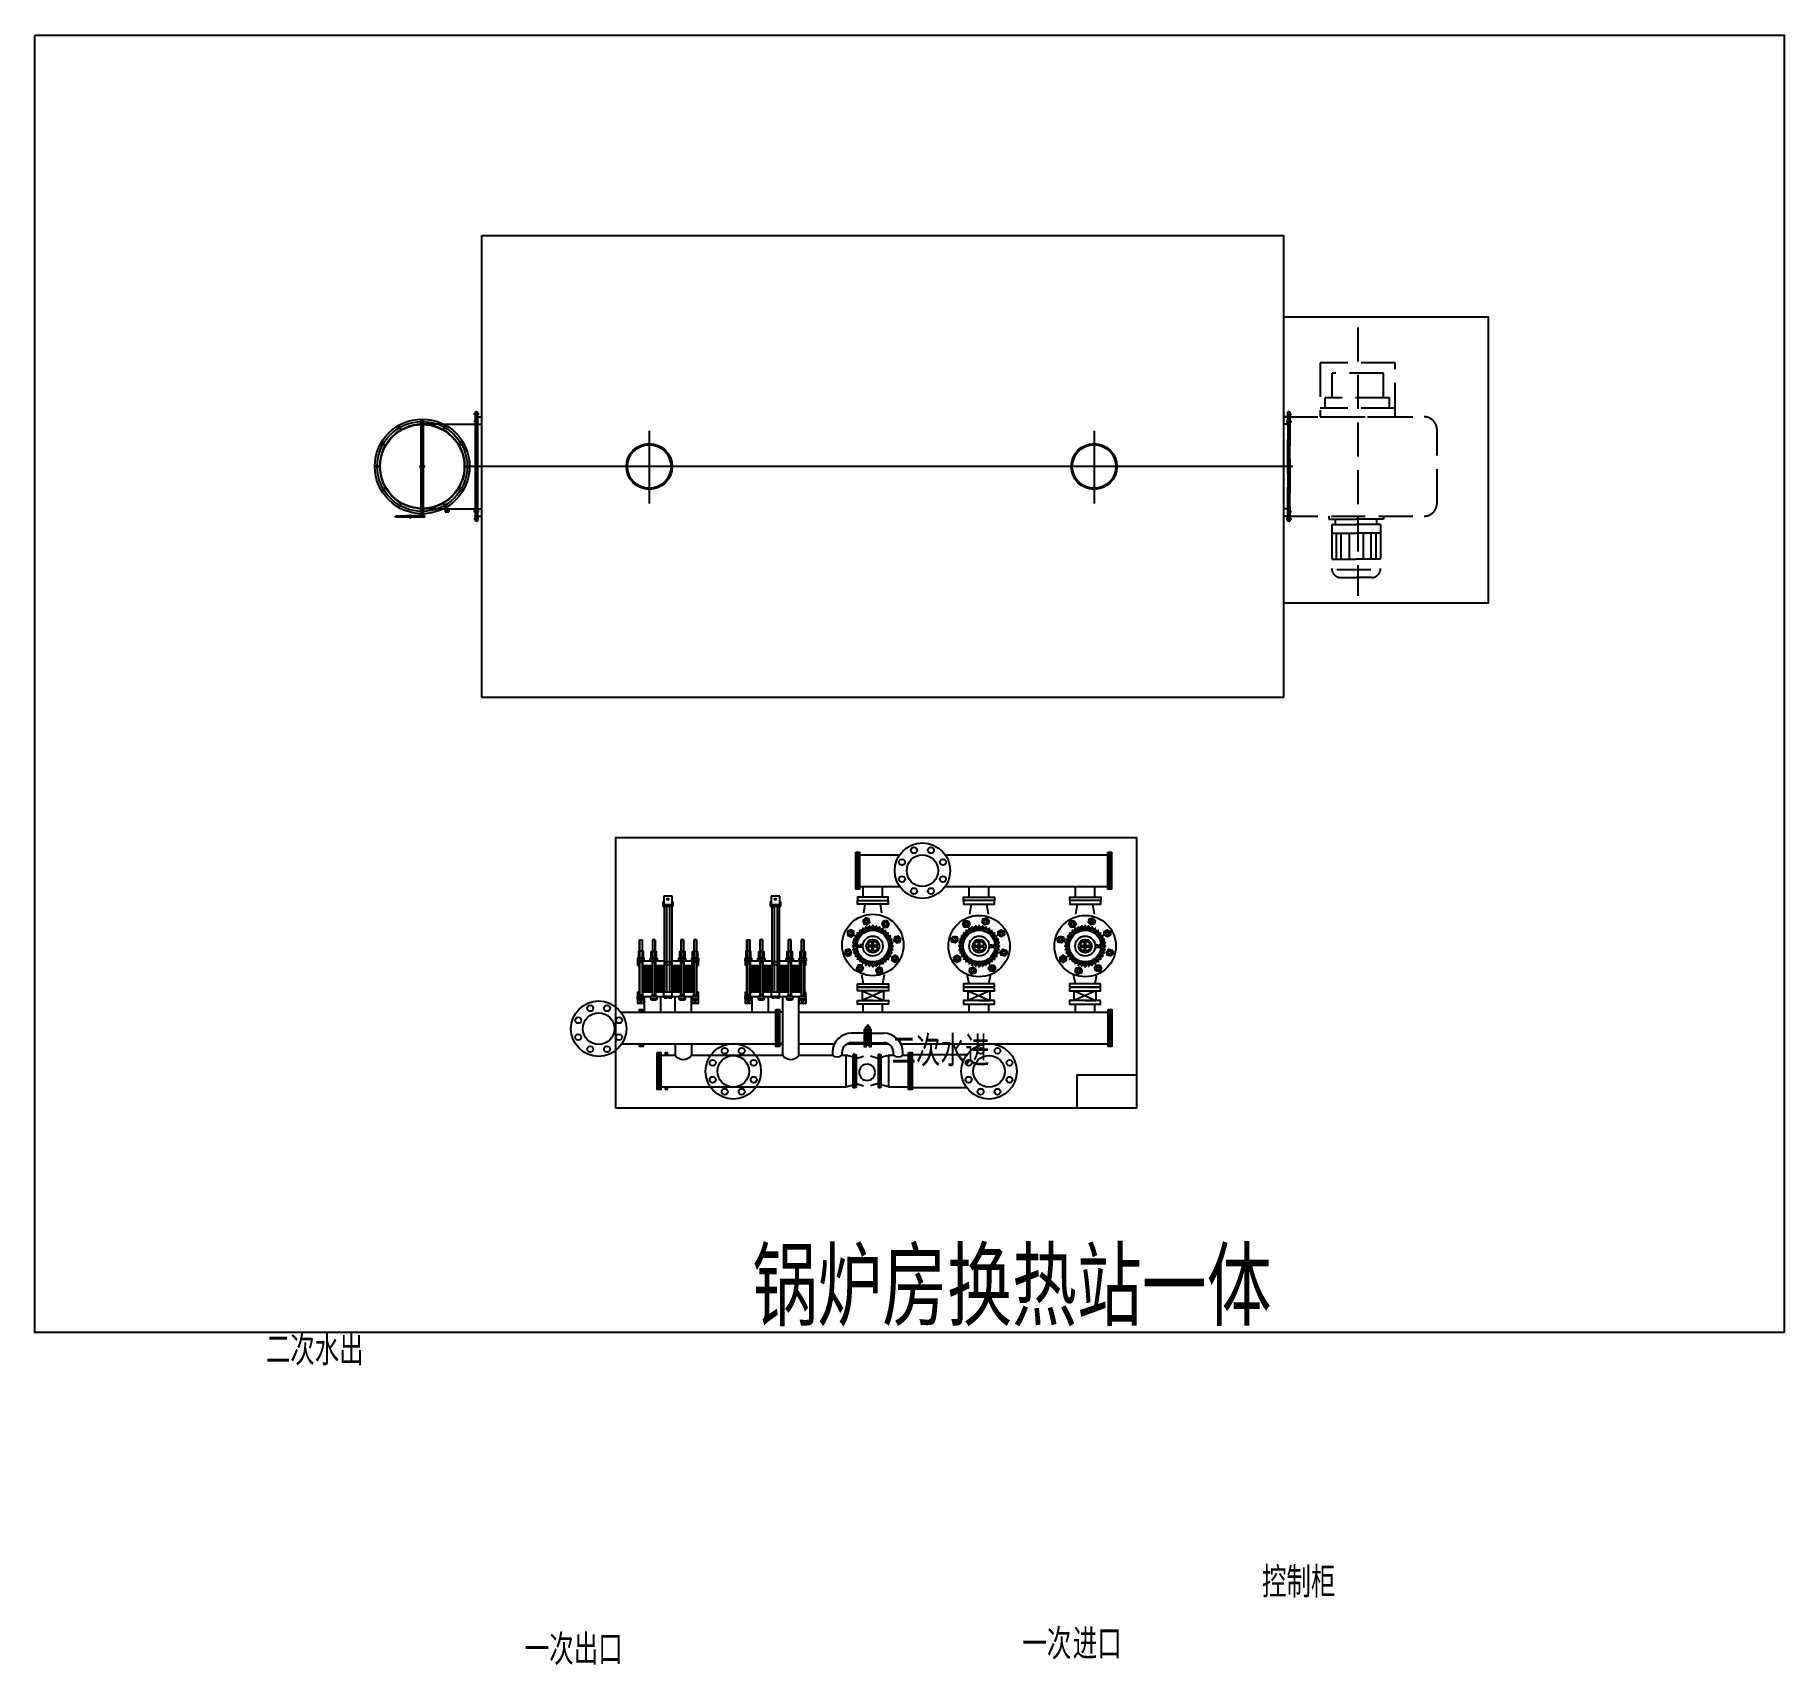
# Model space of a CAD drawing. Header units: millimetres. Extents: x -68052 to -33486, y 712065 to 715598.
# Drawn here: x -36703 to -33486, y 712599 to 715598 of the extents above; entities that cross this region are included whole.
import ezdxf

# ---------------------------------------------------------------- set-up
doc = ezdxf.new("R2010")
doc.units = ezdxf.units.MM
doc.header["$LTSCALE"] = 1000
doc.linetypes.add('DASH', pattern=[0.35, 0.25, -0.1])
for name, color, linetype in [('__水系统-制冷机房水管', 2, 'CONTINUOUS'), ('！冷热源机房设备', 4, 'CONTINUOUS'), ('！！！风系统-空调风管', 4, 'CONTINUOUS')]:
    doc.layers.add(name, color=color, linetype=linetype)
doc.styles.add('Dfshz-1', font='', dxfattribs={"width": 0.67, "height": 200})
doc.styles.add('样式 1', font='cai_romans.shx', dxfattribs={"width": 0.8, "height": 600, "bigfont": 'hztxt.shx'})
doc.styles.get('Dfshz-1').set_extended_font_data('SimSun')

# ---------------------------------------------------------------- blocks, each defined once
blk = doc.blocks.new('wwe')
at = {"layer": '！！！风系统-空调风管'}
h = blk.add_hatch(color=4, dxfattribs=at)
h.paths.add_polyline_path([(-35439.7, 713537), (-35428.4, 713530.3), (-35416.9, 713536.8), (-35416.8, 713549.9), (-35428.1, 713556.6), (-35439.6, 713550.1)])
edge = h.paths.add_edge_path(flags=16)
edge.add_arc((-35428.3, 713543.5), 9.58, 0, 360)
h = blk.add_hatch(color=4, dxfattribs=at)
edge = h.paths.add_edge_path(flags=17)
edge.add_arc((-35428.3, 713543.5), 5.31, 0, 360)
edge = h.paths.add_edge_path()
edge.add_arc((-35428.3, 713543.5), 7.16, 0, 360)
h = blk.add_hatch(color=4, dxfattribs=at)
h.paths.add_polyline_path([(-35383.9, 713590.7), (-35380.6, 713577.9), (-35367.9, 713574.4), (-35358.5, 713583.6), (-35361.8, 713596.4), (-35374.5, 713599.9)])
edge = h.paths.add_edge_path(flags=16)
edge.add_arc((-35371.2, 713587.1), 9.58, 0, 360)
h = blk.add_hatch(color=4, dxfattribs=at)
edge = h.paths.add_edge_path(flags=17)
edge.add_arc((-35371.2, 713587.1), 5.31, 0, 360)
edge = h.paths.add_edge_path()
edge.add_arc((-35371.2, 713587.1), 7.16, 0, 360)
h = blk.add_hatch(color=4, dxfattribs=at)
h.paths.add_polyline_path([(-35306.5, 713589.2), (-35313.2, 713577.8), (-35306.7, 713566.4), (-35293.5, 713566.2), (-35286.8, 713577.6), (-35293.3, 713589)])
edge = h.paths.add_edge_path(flags=16)
edge.add_arc((-35300, 713577.7), 9.58, 0, 360)
h = blk.add_hatch(color=4, dxfattribs=at)
h.paths.add_polyline_path([(-35306.5, 713589.2), (-35313.2, 713577.8), (-35306.7, 713566.4), (-35293.5, 713566.2), (-35286.8, 713577.6), (-35293.3, 713589)])
edge = h.paths.add_edge_path(flags=16)
edge.add_arc((-35300, 713577.7), 9.58, 0, 360)
h = blk.add_hatch(color=4, dxfattribs=at)
edge = h.paths.add_edge_path(flags=17)
edge.add_arc((-35300, 713577.7), 5.31, 0, 360)
edge = h.paths.add_edge_path()
edge.add_arc((-35300, 713577.7), 7.16, 0, 360)
h = blk.add_hatch(color=4, dxfattribs=at)
edge = h.paths.add_edge_path(flags=17)
edge.add_arc((-35300, 713577.7), 5.31, 0, 360)
edge = h.paths.add_edge_path()
edge.add_arc((-35300, 713577.7), 7.16, 0, 360)
h = blk.add_hatch(color=4, dxfattribs=at)
h.paths.add_polyline_path([(-34996.5, 713589.2), (-34989.8, 713577.8), (-34996.2, 713566.4), (-35009.4, 713566.2), (-35016.1, 713577.6), (-35009.6, 713589)])
edge = h.paths.add_edge_path(flags=16)
edge.add_arc((-35002.9, 713577.7), 9.58, 0, 360)
h = blk.add_hatch(color=4, dxfattribs=at)
h.paths.add_polyline_path([(-34996.5, 713589.2), (-34989.8, 713577.8), (-34996.2, 713566.4), (-35009.4, 713566.2), (-35016.1, 713577.6), (-35009.6, 713589)])
edge = h.paths.add_edge_path(flags=16)
edge.add_arc((-35002.9, 713577.7), 9.58, 0, 360)
h = blk.add_hatch(color=4, dxfattribs=at)
edge = h.paths.add_edge_path(flags=17)
edge.add_arc((-35002.9, 713577.7), 5.31, 0, 360)
edge = h.paths.add_edge_path()
edge.add_arc((-35002.9, 713577.7), 7.16, 0, 360)
h = blk.add_hatch(color=4, dxfattribs=at)
edge = h.paths.add_edge_path(flags=17)
edge.add_arc((-35002.9, 713577.7), 5.31, 0, 360)
edge = h.paths.add_edge_path()
edge.add_arc((-35002.9, 713577.7), 7.16, 0, 360)
h = blk.add_hatch(color=4, dxfattribs=at)
h.paths.add_polyline_path([(-34919, 713590.7), (-34922.3, 713577.9), (-34935, 713574.4), (-34944.4, 713583.6), (-34941.1, 713596.4), (-34928.4, 713599.9)])
edge = h.paths.add_edge_path(flags=16)
edge.add_arc((-34931.7, 713587.1), 9.58, 0, 360)
h = blk.add_hatch(color=4, dxfattribs=at)
edge = h.paths.add_edge_path(flags=17)
edge.add_arc((-34931.7, 713587.1), 5.31, 0, 360)
edge = h.paths.add_edge_path()
edge.add_arc((-34931.7, 713587.1), 7.16, 0, 360)
h = blk.add_hatch(color=4, dxfattribs=at)
h.paths.add_polyline_path([(-34863.2, 713537), (-34874.5, 713530.3), (-34886, 713536.8), (-34886.1, 713549.9), (-34874.8, 713556.6), (-34863.3, 713550.1)])
edge = h.paths.add_edge_path(flags=16)
edge.add_arc((-34874.7, 713543.5), 9.58, 0, 360)
h = blk.add_hatch(color=4, dxfattribs=at)
edge = h.paths.add_edge_path(flags=17)
edge.add_arc((-34874.7, 713543.5), 5.31, 0, 360)
edge = h.paths.add_edge_path()
edge.add_arc((-34874.7, 713543.5), 7.16, 0, 360)
h = blk.add_hatch(color=4, dxfattribs=at)
h.paths.add_polyline_path([(-34606.3, 713589.2), (-34599.6, 713577.8), (-34606, 713566.4), (-34619.2, 713566.2), (-34625.9, 713577.6), (-34619.4, 713589)])
edge = h.paths.add_edge_path(flags=16)
edge.add_arc((-34612.7, 713577.7), 9.58, 0, 360)
h = blk.add_hatch(color=4, dxfattribs=at)
h.paths.add_polyline_path([(-34606.3, 713589.2), (-34599.6, 713577.8), (-34606, 713566.4), (-34619.2, 713566.2), (-34625.9, 713577.6), (-34619.4, 713589)])
edge = h.paths.add_edge_path(flags=16)
edge.add_arc((-34612.7, 713577.7), 9.58, 0, 360)
h = blk.add_hatch(color=4, dxfattribs=at)
edge = h.paths.add_edge_path(flags=17)
edge.add_arc((-34612.7, 713577.7), 5.31, 0, 360)
edge = h.paths.add_edge_path()
edge.add_arc((-34612.7, 713577.7), 7.16, 0, 360)
h = blk.add_hatch(color=4, dxfattribs=at)
edge = h.paths.add_edge_path(flags=17)
edge.add_arc((-34612.7, 713577.7), 5.31, 0, 360)
edge = h.paths.add_edge_path()
edge.add_arc((-34612.7, 713577.7), 7.16, 0, 360)
h = blk.add_hatch(color=4, dxfattribs=at)
h.paths.add_polyline_path([(-34528.8, 713590.7), (-34532.1, 713577.9), (-34544.8, 713574.4), (-34554.2, 713583.6), (-34550.9, 713596.4), (-34538.2, 713599.9)])
edge = h.paths.add_edge_path(flags=16)
edge.add_arc((-34541.5, 713587.1), 9.58, 0, 360)
h = blk.add_hatch(color=4, dxfattribs=at)
edge = h.paths.add_edge_path(flags=17)
edge.add_arc((-34541.5, 713587.1), 5.31, 0, 360)
edge = h.paths.add_edge_path()
edge.add_arc((-34541.5, 713587.1), 7.16, 0, 360)
h = blk.add_hatch(color=4, dxfattribs=at)
h.paths.add_polyline_path([(-34473, 713537), (-34484.3, 713530.3), (-34495.8, 713536.8), (-34495.9, 713549.9), (-34484.6, 713556.6), (-34473.1, 713550.1)])
edge = h.paths.add_edge_path(flags=16)
edge.add_arc((-34484.5, 713543.5), 9.58, 0, 360)
h = blk.add_hatch(color=4, dxfattribs=at)
edge = h.paths.add_edge_path(flags=17)
edge.add_arc((-34484.5, 713543.5), 5.31, 0, 360)
edge = h.paths.add_edge_path()
edge.add_arc((-34484.5, 713543.5), 7.16, 0, 360)
h = blk.add_hatch(color=4, dxfattribs=at)
h.paths.add_polyline_path([(-35441.2, 713459.6), (-35428.5, 713462.8), (-35424.9, 713475.5), (-35434.2, 713484.9), (-35446.9, 713481.6), (-35450.4, 713469)])
edge = h.paths.add_edge_path(flags=16)
edge.add_arc((-35437.7, 713472.2), 9.58, 0, 360)
h = blk.add_hatch(color=4, dxfattribs=at)
edge = h.paths.add_edge_path(flags=17)
edge.add_arc((-35437.7, 713472.2), 5.31, 0, 360)
edge = h.paths.add_edge_path()
edge.add_arc((-35437.7, 713472.2), 7.16, 0, 360)
h = blk.add_hatch(color=4, dxfattribs=at)
edge = h.paths.add_edge_path()
edge.add_arc((-35347, 713496.4), 2.66, 0, 360)
h = blk.add_hatch(color=4, dxfattribs=at)
h.paths.add_polyline_path([(-35252.8, 713533.3), (-35265.5, 713530.1), (-35269.1, 713517.4), (-35259.8, 713508), (-35247.1, 713511.3), (-35243.6, 713523.9)])
edge = h.paths.add_edge_path(flags=16)
edge.add_arc((-35256.3, 713520.7), 9.58, 0, 360)
h = blk.add_hatch(color=4, dxfattribs=at)
edge = h.paths.add_edge_path(flags=17)
edge.add_arc((-35256.3, 713520.7), 5.31, 0, 360)
edge = h.paths.add_edge_path()
edge.add_arc((-35256.3, 713520.7), 7.16, 0, 360)
h = blk.add_hatch(color=4, dxfattribs=at)
h.paths.add_polyline_path([(-35050.1, 713533.3), (-35037.4, 713530.1), (-35033.9, 713517.4), (-35043.1, 713508), (-35055.8, 713511.3), (-35059.3, 713523.9)])
edge = h.paths.add_edge_path(flags=16)
edge.add_arc((-35046.6, 713520.7), 9.58, 0, 360)
h = blk.add_hatch(color=4, dxfattribs=at)
edge = h.paths.add_edge_path(flags=17)
edge.add_arc((-35046.6, 713520.7), 5.31, 0, 360)
edge = h.paths.add_edge_path()
edge.add_arc((-35046.6, 713520.7), 7.16, 0, 360)
h = blk.add_hatch(color=4, dxfattribs=at)
edge = h.paths.add_edge_path()
edge.add_arc((-34955.9, 713496.4), 2.66, 0, 360)
h = blk.add_hatch(color=4, dxfattribs=at)
h.paths.add_polyline_path([(-34861.7, 713459.6), (-34874.4, 713462.8), (-34878, 713475.5), (-34868.7, 713484.9), (-34856, 713481.6), (-34852.5, 713469)])
edge = h.paths.add_edge_path(flags=16)
edge.add_arc((-34865.2, 713472.2), 9.58, 0, 360)
h = blk.add_hatch(color=4, dxfattribs=at)
edge = h.paths.add_edge_path(flags=17)
edge.add_arc((-34865.2, 713472.2), 5.31, 0, 360)
edge = h.paths.add_edge_path()
edge.add_arc((-34865.2, 713472.2), 7.16, 0, 360)
h = blk.add_hatch(color=4, dxfattribs=at)
h.paths.add_polyline_path([(-34659.9, 713533.3), (-34647.2, 713530.1), (-34643.7, 713517.4), (-34652.9, 713508), (-34665.6, 713511.3), (-34669.1, 713523.9)])
edge = h.paths.add_edge_path(flags=16)
edge.add_arc((-34656.4, 713520.7), 9.58, 0, 360)
h = blk.add_hatch(color=4, dxfattribs=at)
edge = h.paths.add_edge_path(flags=17)
edge.add_arc((-34656.4, 713520.7), 5.31, 0, 360)
edge = h.paths.add_edge_path()
edge.add_arc((-34656.4, 713520.7), 7.16, 0, 360)
h = blk.add_hatch(color=4, dxfattribs=at)
edge = h.paths.add_edge_path()
edge.add_arc((-34565.7, 713496.4), 2.66, 0, 360)
h = blk.add_hatch(color=4, dxfattribs=at)
h.paths.add_polyline_path([(-34471.5, 713459.6), (-34484.2, 713462.8), (-34487.8, 713475.5), (-34478.5, 713484.9), (-34465.8, 713481.6), (-34462.3, 713469)])
edge = h.paths.add_edge_path(flags=16)
edge.add_arc((-34475, 713472.2), 9.58, 0, 360)
h = blk.add_hatch(color=4, dxfattribs=at)
edge = h.paths.add_edge_path(flags=17)
edge.add_arc((-34475, 713472.2), 5.31, 0, 360)
edge = h.paths.add_edge_path()
edge.add_arc((-34475, 713472.2), 7.16, 0, 360)
h = blk.add_hatch(color=4, dxfattribs=at)
h.paths.add_polyline_path([(-35387.5, 713403.7), (-35380.8, 713415.1), (-35387.3, 713426.5), (-35400.5, 713426.7), (-35407.2, 713415.3), (-35400.7, 713403.9)])
edge = h.paths.add_edge_path(flags=16)
edge.add_arc((-35394, 713415.2), 9.58, 0, 360)
h = blk.add_hatch(color=4, dxfattribs=at)
edge = h.paths.add_edge_path(flags=17)
edge.add_arc((-35394, 713415.2), 5.31, 0, 360)
edge = h.paths.add_edge_path()
edge.add_arc((-35394, 713415.2), 7.16, 0, 360)
h = blk.add_hatch(color=4, dxfattribs=at)
h.paths.add_polyline_path([(-35310.1, 713402.2), (-35313.4, 713415), (-35326.1, 713418.5), (-35335.5, 713409.3), (-35332.2, 713396.5), (-35319.5, 713393)])
edge = h.paths.add_edge_path(flags=16)
edge.add_arc((-35322.8, 713405.8), 9.58, 0, 360)
h = blk.add_hatch(color=4, dxfattribs=at)
h.paths.add_polyline_path([(-35254.3, 713455.9), (-35265.6, 713462.6), (-35277.1, 713456.1), (-35277.2, 713443), (-35265.9, 713436.3), (-35254.4, 713442.8)])
edge = h.paths.add_edge_path(flags=16)
edge.add_arc((-35265.7, 713449.4), 9.58, 0, 360)
h = blk.add_hatch(color=4, dxfattribs=at)
h.paths.add_polyline_path([(-35254.3, 713455.9), (-35265.6, 713462.6), (-35277.1, 713456.1), (-35277.2, 713443), (-35265.9, 713436.3), (-35254.4, 713442.8)])
edge = h.paths.add_edge_path(flags=16)
edge.add_arc((-35265.7, 713449.4), 9.58, 0, 360)
h = blk.add_hatch(color=4, dxfattribs=at)
edge = h.paths.add_edge_path(flags=17)
edge.add_arc((-35265.7, 713449.4), 5.31, 0, 360)
edge = h.paths.add_edge_path()
edge.add_arc((-35265.7, 713449.4), 7.16, 0, 360)
h = blk.add_hatch(color=4, dxfattribs=at)
edge = h.paths.add_edge_path(flags=17)
edge.add_arc((-35265.7, 713449.4), 5.31, 0, 360)
edge = h.paths.add_edge_path()
edge.add_arc((-35265.7, 713449.4), 7.16, 0, 360)
h = blk.add_hatch(color=4, dxfattribs=at)
h.paths.add_polyline_path([(-35048.6, 713455.9), (-35037.3, 713462.6), (-35025.8, 713456.1), (-35025.7, 713443), (-35037, 713436.3), (-35048.5, 713442.8)])
edge = h.paths.add_edge_path(flags=16)
edge.add_arc((-35037.2, 713449.4), 9.58, 0, 360)
h = blk.add_hatch(color=4, dxfattribs=at)
h.paths.add_polyline_path([(-35048.6, 713455.9), (-35037.3, 713462.6), (-35025.8, 713456.1), (-35025.7, 713443), (-35037, 713436.3), (-35048.5, 713442.8)])
edge = h.paths.add_edge_path(flags=16)
edge.add_arc((-35037.2, 713449.4), 9.58, 0, 360)
h = blk.add_hatch(color=4, dxfattribs=at)
edge = h.paths.add_edge_path(flags=17)
edge.add_arc((-35037.2, 713449.4), 5.31, 0, 360)
edge = h.paths.add_edge_path()
edge.add_arc((-35037.2, 713449.4), 7.16, 0, 360)
h = blk.add_hatch(color=4, dxfattribs=at)
edge = h.paths.add_edge_path(flags=17)
edge.add_arc((-35037.2, 713449.4), 5.31, 0, 360)
edge = h.paths.add_edge_path()
edge.add_arc((-35037.2, 713449.4), 7.16, 0, 360)
h = blk.add_hatch(color=4, dxfattribs=at)
h.paths.add_polyline_path([(-34992.8, 713402.2), (-34989.5, 713415), (-34976.8, 713418.5), (-34967.4, 713409.3), (-34970.7, 713396.5), (-34983.4, 713393)])
edge = h.paths.add_edge_path(flags=16)
edge.add_arc((-34980.1, 713405.8), 9.58, 0, 360)
h = blk.add_hatch(color=4, dxfattribs=at)
h.paths.add_polyline_path([(-34915.4, 713403.7), (-34922.1, 713415.1), (-34915.6, 713426.5), (-34902.4, 713426.7), (-34895.7, 713415.3), (-34902.2, 713403.9)])
edge = h.paths.add_edge_path(flags=16)
edge.add_arc((-34908.9, 713415.2), 9.58, 0, 360)
h = blk.add_hatch(color=4, dxfattribs=at)
edge = h.paths.add_edge_path(flags=17)
edge.add_arc((-34908.9, 713415.2), 5.31, 0, 360)
edge = h.paths.add_edge_path()
edge.add_arc((-34908.9, 713415.2), 7.16, 0, 360)
h = blk.add_hatch(color=4, dxfattribs=at)
h.paths.add_polyline_path([(-34658.4, 713455.9), (-34647.1, 713462.6), (-34635.6, 713456.1), (-34635.5, 713443), (-34646.8, 713436.3), (-34658.3, 713442.8)])
edge = h.paths.add_edge_path(flags=16)
edge.add_arc((-34647, 713449.4), 9.58, 0, 360)
h = blk.add_hatch(color=4, dxfattribs=at)
h.paths.add_polyline_path([(-34658.4, 713455.9), (-34647.1, 713462.6), (-34635.6, 713456.1), (-34635.5, 713443), (-34646.8, 713436.3), (-34658.3, 713442.8)])
edge = h.paths.add_edge_path(flags=16)
edge.add_arc((-34647, 713449.4), 9.58, 0, 360)
h = blk.add_hatch(color=4, dxfattribs=at)
edge = h.paths.add_edge_path(flags=17)
edge.add_arc((-34647, 713449.4), 5.31, 0, 360)
edge = h.paths.add_edge_path()
edge.add_arc((-34647, 713449.4), 7.16, 0, 360)
h = blk.add_hatch(color=4, dxfattribs=at)
edge = h.paths.add_edge_path(flags=17)
edge.add_arc((-34647, 713449.4), 5.31, 0, 360)
edge = h.paths.add_edge_path()
edge.add_arc((-34647, 713449.4), 7.16, 0, 360)
h = blk.add_hatch(color=4, dxfattribs=at)
h.paths.add_polyline_path([(-34602.6, 713402.2), (-34599.3, 713415), (-34586.6, 713418.5), (-34577.2, 713409.3), (-34580.5, 713396.5), (-34593.2, 713393)])
edge = h.paths.add_edge_path(flags=16)
edge.add_arc((-34589.9, 713405.8), 9.58, 0, 360)
h = blk.add_hatch(color=4, dxfattribs=at)
h.paths.add_polyline_path([(-34525.2, 713403.7), (-34531.9, 713415.1), (-34525.4, 713426.5), (-34512.2, 713426.7), (-34505.5, 713415.3), (-34512, 713403.9)])
edge = h.paths.add_edge_path(flags=16)
edge.add_arc((-34518.7, 713415.2), 9.58, 0, 360)
h = blk.add_hatch(color=4, dxfattribs=at)
edge = h.paths.add_edge_path(flags=17)
edge.add_arc((-34518.7, 713415.2), 5.31, 0, 360)
edge = h.paths.add_edge_path()
edge.add_arc((-34518.7, 713415.2), 7.16, 0, 360)
h = blk.add_hatch(color=4, dxfattribs=at)
edge = h.paths.add_edge_path(flags=17)
edge.add_arc((-35322.8, 713405.8), 5.31, 0, 360)
edge = h.paths.add_edge_path()
edge.add_arc((-35322.8, 713405.8), 7.16, 0, 360)
h = blk.add_hatch(color=4, dxfattribs=at)
edge = h.paths.add_edge_path(flags=17)
edge.add_arc((-34980.1, 713405.8), 5.31, 0, 360)
edge = h.paths.add_edge_path()
edge.add_arc((-34980.1, 713405.8), 7.16, 0, 360)
h = blk.add_hatch(color=4, dxfattribs=at)
edge = h.paths.add_edge_path(flags=17)
edge.add_arc((-34589.9, 713405.8), 5.31, 0, 360)
edge = h.paths.add_edge_path()
edge.add_arc((-34589.9, 713405.8), 7.16, 0, 360)
at = {"layer": '！冷热源机房设备', "color": 4}
for p, q in [((-36785.4, 716110.9), (-33835.4, 716110.9)), ((-36785.4, 714410.9), (-36785.4, 716110.9)), ((-33835.4, 714410.9), (-33835.4, 716110.9)), ((-37090.3, 715410), (-37083.2, 715397.6)), ((-37012.1, 715426.7), (-37012.1, 715428.3)), ((-36996.7, 715428.3), (-37012.1, 715428.3)), ((-36996.7, 715426.7), (-37012.1, 715426.7)), ((-37009.6, 715417.1), (-37009.6, 715426.7)), ((-37008.2, 715417.1), (-37008.2, 715426.7)), ((-37008, 715106.7), (-37008, 715415.5)), ((-37004.4, 715433.1), (-37004.4, 715418.7)), ((-37004.4, 715424.3), (-37004.4, 715091.7)), ((-37004.4, 715421.1), (-37004.4, 715406.7)), ((-36932.6, 715417.1), (-37004.4, 715417.1)), ((-37000.8, 715106.7), (-37000.8, 715415.5)), ((-36999.3, 715412.8), (-37000.8, 715412.8)), ((-37000.6, 715417.1), (-37000.6, 715426.7)), ((-36999.3, 715109.5), (-36999.3, 715412.8)), ((-36999.2, 715417.1), (-36999.2, 715426.7)), ((-36996.7, 715426.7), (-36996.7, 715428.3)), ((-36932.6, 715417.1), (-36808.1, 715417.1)), ((-36918.4, 715410), (-36925.6, 715397.6)), ((-36794.7, 715453.2), (-36815.2, 715453.2)), ((-36796.2, 715426.7), (-36814.3, 715426.7)), ((-36805.2, 715461.9), (-36808.1, 715461.9)), ((-36808.1, 715059.9), (-36808.1, 715461.9)), ((-36805.2, 715435.4), (-36808.1, 715435.4)), ((-36808.1, 715435.4), (-36808.1, 715086.9)), ((-36805.2, 715059.9), (-36805.2, 715461.9)), ((-36805.2, 715435.4), (-36805.2, 715086.9)), ((-36803.8, 715461.9), (-36800.9, 715461.9)), ((-36803.8, 715461.9), (-36803.8, 715059.9)), ((-36803.8, 715435.4), (-36800.9, 715435.4)), ((-36803.8, 715086.9), (-36803.8, 715435.4)), ((-36800.9, 715461.9), (-36800.9, 715059.9)), ((-36800.9, 715443.6), (-36785.4, 715443.6)), ((-36800.9, 715086.9), (-36800.9, 715435.4)), ((-36800.9, 715417.1), (-36785.4, 715417.1)), ((-37153.3, 715347.1), (-37140.9, 715339.9)), ((-36856.1, 715347.1), (-36868.5, 715339.9)), ((-36169.3, 715391.8), (-36169.3, 715125.1)), ((-34533, 715391.8), (-34533, 715125.1)), ((-37176.3, 715261.1), (-37162, 715261.1)), ((-33802.3, 715260.9), (-36845.3, 715260.9)), ((-37153.3, 715175.2), (-37140.9, 715182.3)), ((-36855.5, 715175.2), (-36867.9, 715182.3)), ((-37090.3, 715112.3), (-37083.2, 715124.7)), ((-37009.6, 715087), (-37009.6, 715105.1)), ((-37009.6, 715081.1), (-37009.6, 715087)), ((-37008.3, 715087), (-37008.3, 715105.1)), ((-37008.3, 715081.1), (-37008.3, 715087)), ((-36932.6, 715105.1), (-37004.4, 715105.1)), ((-37004.4, 715101.2), (-37004.4, 715103.6)), ((-37004.4, 715089.2), (-37004.4, 715103.6)), ((-36999.3, 715109.5), (-37000.8, 715109.5)), ((-37000.5, 715087), (-37000.5, 715105.1)), ((-37000.5, 715081.1), (-37000.5, 715087)), ((-36999.2, 715087), (-36999.2, 715105.1)), ((-36999.2, 715081.1), (-36999.2, 715087)), ((-36932.6, 715105.1), (-36808.1, 715105.1)), ((-36918.4, 715112.3), (-36925.6, 715124.7)), ((-36919.8, 715105.1), (-36919.8, 715093.9)), ((-36919.8, 715093.9), (-36906.4, 715093.9)), ((-36913.1, 715104.6), (-36913.1, 715090.8)), ((-36906.4, 715104.6), (-36906.4, 715093.9)), ((-36794.7, 715095.5), (-36815.2, 715095.5)), ((-36805.2, 715086.9), (-36808.1, 715086.9)), ((-36803.8, 715086.9), (-36800.9, 715086.9)), ((-36800.9, 715105.1), (-36785.4, 715105.1)), ((-37102.3, 715074.9), (-37102.3, 715077.8)), ((-36995.3, 715077.8), (-37102.3, 715077.8)), ((-36995.3, 715074.9), (-37102.3, 715074.9)), ((-37062, 715078.3), (-37062, 715081.1)), ((-37062, 715081.1), (-36995.3, 715081.1)), ((-37062, 715078.3), (-36995.3, 715078.3)), ((-37048.5, 715084.3), (-37048.5, 715069.3)), ((-36995.3, 715078.3), (-36995.3, 715081.1)), ((-36995.3, 715074.9), (-36995.3, 715077.8)), ((-36796.2, 715068.6), (-36814.3, 715068.6)), ((-36805.2, 715059.9), (-36808.1, 715059.9)), ((-36803.8, 715059.9), (-36800.9, 715059.9)), ((-36800.9, 715078.2), (-36785.4, 715078.2)), ((-33835.4, 714410.9), (-36785.4, 714410.9))]:
    blk.add_line(p, q, dxfattribs=at)
at = {"layer": '！冷热源机房设备', "color": 4, "linetype": 'DASH', "ltscale": 0.5}
for p, q in [((-33563.5, 715772.7), (-33563.5, 714785.4)), ((-33468.3, 715604.3), (-33657.1, 715604.3)), ((-33657.1, 715513.3), (-33657.1, 715604.3)), ((-33468.3, 715513.3), (-33468.3, 715604.3)), ((-33425.1, 715475), (-33701.9, 715475)), ((-33445.9, 715513.3), (-33682.7, 715513.3)), ((-33682.7, 715475), (-33682.7, 715513.3)), ((-33445.9, 715475), (-33445.9, 715513.3)), ((-33835.4, 715443.6), (-33319.5, 715443.6)), ((-33820, 715443.6), (-33835.4, 715443.6)), ((-33820, 715416.7), (-33835.4, 715416.7)), ((-33826.2, 715426.3), (-33805.7, 715426.3)), ((-33824.7, 715453.2), (-33806.6, 715453.2)), ((-33817.1, 715461.9), (-33820, 715461.9)), ((-33820, 715059.9), (-33820, 715461.9)), ((-33817.1, 715434.9), (-33820, 715434.9)), ((-33820, 715434.9), (-33820, 715086.4)), ((-33817.1, 715059.9), (-33817.1, 715461.9)), ((-33817.1, 715434.9), (-33817.1, 715086.4)), ((-33815.7, 715461.9), (-33812.8, 715461.9)), ((-33815.7, 715461.9), (-33815.7, 715059.9)), ((-33815.7, 715434.9), (-33812.8, 715434.9)), ((-33815.7, 715086.4), (-33815.7, 715434.9)), ((-33812.8, 715461.9), (-33812.8, 715059.9)), ((-33812.8, 715086.4), (-33812.8, 715434.9)), ((-33271.5, 715126.2), (-33271.5, 715395.6)), ((-33820, 715104.7), (-33835.4, 715104.7)), ((-33824.7, 715095.1), (-33806.6, 715095.1)), ((-33835.4, 715078.2), (-33319.5, 715078.2)), ((-33820, 715078.2), (-33835.4, 715078.2)), ((-33826.2, 715068.6), (-33805.7, 715068.6)), ((-33817.1, 715086.4), (-33820, 715086.4)), ((-33817.1, 715059.9), (-33820, 715059.9)), ((-33815.7, 715086.4), (-33812.8, 715086.4)), ((-33815.7, 715059.9), (-33812.8, 715059.9)), ((-33669.2, 715078.2), (-33669.2, 715067.1)), ((-33669.2, 715067.1), (-33569.1, 715067.1)), ((-33659.1, 715046.9), (-33659.1, 714886)), ((-33659.1, 715046.9), (-33569.1, 715046.9)), ((-33645.4, 715046.9), (-33645.4, 715067.1)), ((-33469, 715067.1), (-33569.1, 715067.1)), ((-33479.1, 715046.9), (-33569.1, 715046.9)), ((-33492.8, 715046.9), (-33492.8, 715067.1)), ((-33479.1, 715046.9), (-33479.1, 714886)), ((-33469, 715078.2), (-33469, 715067.1)), ((-33659.1, 715015.4), (-33569.1, 715015.4)), ((-33642, 714919.7), (-33642, 715015.4)), ((-33624.1, 714919.7), (-33624.1, 715015.4)), ((-33593.1, 714919.7), (-33593.1, 715015.4)), ((-33479.1, 715015.4), (-33569.1, 715015.4)), ((-33542.5, 714919.7), (-33542.5, 715015.4)), ((-33514.1, 714919.7), (-33514.1, 715015.4)), ((-33496.1, 714919.7), (-33496.1, 715015.4)), ((-33659.1, 714919.7), (-33569.1, 714919.7)), ((-33479.1, 714919.7), (-33569.1, 714919.7)), ((-33640.4, 714882.5), (-33497.3, 714882.5)), ((-33625.4, 714852.3), (-33569.1, 714852.3)), ((-33512.8, 714852.3), (-33569.1, 714852.3))]:
    blk.add_line(p, q, dxfattribs=at)
at = {"layer": '！冷热源机房设备', "color": 4}
blk.add_lwpolyline([(-38428.8, 716848.5), (-31995.3, 716848.5), (-31995.3, 712075), (-38428.8, 712075)], close=True, dxfattribs=at)
at = {"layer": '！冷热源机房设备', "ltscale": 0.005}
blk.add_lwpolyline([(-33835.4, 715811.1), (-33083.6, 715811.1), (-33083.6, 714758.1), (-33835.4, 714758.1)], close=True, dxfattribs=at)
at = {"layer": '！冷热源机房设备', "color": 4, "linetype": 'DASH', "ltscale": 0.5}
blk.add_lwpolyline([(-33425.1, 715443.6), (-33425.1, 715642.6), (-33701.9, 715642.6), (-33701.9, 715443.6)], close=True, dxfattribs=at)
at = {"layer": '！冷热源机房设备', "color": 4}
for centre, radius in [((-37004.4, 715261.1), 174.2), ((-37004.4, 715261.1), 165.6), ((-37004.4, 715261.1), 156), ((-37004.4, 715261.1), 154.5), ((-37004.4, 715426.7), 2.88), ((-37004.4, 715414.7), 2.88), ((-37147.8, 715343.9), 2.88), ((-37087.2, 715404.6), 2.88), ((-36921.6, 715404.6), 2.88), ((-36861, 715343.9), 2.88), ((-36169.3, 715260.9), 84.2), ((-34533, 715260.9), 84.2), ((-36169.3, 715260.9), 80.1), ((-34533, 715260.9), 80.1), ((-37170, 715261.1), 2.88), ((-37004.4, 715261.1), 7.2), ((-36839.3, 715261.1), 2.88), ((-37147.8, 715178.3), 2.88), ((-36861, 715178.3), 2.88), ((-37087.2, 715117.7), 2.88), ((-37004.4, 715095.5), 2.88), ((-36921.6, 715117.7), 2.88)]:
    blk.add_circle(centre, radius, dxfattribs=at)
at = {"layer": '！冷热源机房设备', "color": 4, "linetype": 'DASH', "ltscale": 0.5}
for centre, radius, start, end in [((-33319.5, 715395.6), 48, 0, 90), ((-33319.5, 715126.2), 48, 270, 0), ((-33625.4, 714886), 33.7, 180, 270), ((-33512.8, 714886), 33.7, 270, 0)]:
    blk.add_arc(centre, radius, start, end, dxfattribs=at)
at = {"layer": '！！！风系统-空调风管', "color": 4}
for p, q in [((-35396.1, 713710), (-35396.1, 713837.8)), ((-35396.1, 713831.8), (-35248.4, 713831.8)), ((-35329.8, 713831.8), (-35248.4, 713831.8)), ((-35080.5, 713831.8), (-34482.6, 713831.8)), ((-34469.1, 713710), (-34469.1, 713837.8)), ((-36116, 713679.8), (-36116, 713645.6)), ((-36084.7, 713679.8), (-36116, 713679.8)), ((-36084.7, 713679.6), (-36116, 713679.6)), ((-36116, 713679.6), (-36116, 713645.6)), ((-36084.7, 713645.6), (-36084.7, 713679.8)), ((-36084.7, 713645.6), (-36084.7, 713679.6)), ((-35689.1, 713679.8), (-35720.5, 713679.8)), ((-35720.5, 713679.8), (-35720.5, 713645.6)), ((-35720.5, 713679.6), (-35720.5, 713645.6)), ((-35689.1, 713679.6), (-35720.5, 713679.6)), ((-35689.1, 713645.6), (-35689.1, 713679.8)), ((-35689.1, 713645.6), (-35689.1, 713679.6)), ((-35396.1, 713716), (-35248.4, 713716)), ((-35382.2, 713676.9), (-35382.2, 713716)), ((-35310.9, 713676.9), (-35310.9, 713716)), ((-35080.4, 713716), (-34482.6, 713716)), ((-35080.4, 713716), (-34498.8, 713716)), ((-34992, 713676.9), (-34992, 713716)), ((-34920.7, 713676.9), (-34920.7, 713716)), ((-34601.8, 713676.9), (-34601.8, 713716)), ((-34530.5, 713676.9), (-34530.5, 713716)), ((-36118.9, 713659.5), (-36119.9, 713659.5)), ((-36119.9, 713659.5), (-36119.9, 713642.8)), ((-36119.9, 713642.8), (-36080.8, 713642.8)), ((-36116.8, 713647.3), (-36117.5, 713658.2)), ((-36114.3, 713642.8), (-36114.3, 713327.7)), ((-36086.7, 713644.7), (-36114.1, 713644.7)), ((-36113.3, 713642.8), (-36087.4, 713642.8)), ((-36111.7, 713645), (-36111.7, 713648.1)), ((-36105, 713648.4), (-36110.8, 713648.4)), ((-36105, 713644.7), (-36110.8, 713644.7)), ((-36109.8, 713645), (-36109.8, 713648.1)), ((-36105.9, 713645), (-36105.9, 713648.1)), ((-36105.8, 713642.8), (-36105.8, 713327.7)), ((-36097.5, 713648.4), (-36103.2, 713648.4)), ((-36097.5, 713644.7), (-36103.2, 713644.7)), ((-36102.3, 713645), (-36102.3, 713648.1)), ((-36098.4, 713645), (-36098.4, 713648.1)), ((-36089.9, 713648.4), (-36095.7, 713648.4)), ((-36089.9, 713644.7), (-36095.7, 713644.7)), ((-36095, 713642.8), (-36095, 713327.7)), ((-36094.8, 713645), (-36094.8, 713648.1)), ((-36090.9, 713645), (-36090.9, 713648.1)), ((-36089, 713648.1), (-36089, 713645)), ((-36086.4, 713642.8), (-36086.4, 713327.7)), ((-36083.2, 713658.2), (-36083.9, 713647.3)), ((-36080.8, 713659.5), (-36081.8, 713659.5)), ((-36080.8, 713642.8), (-36080.8, 713659.5)), ((-35724.3, 713659.5), (-35724.3, 713642.8)), ((-35723.4, 713659.5), (-35724.3, 713659.5)), ((-35724.3, 713642.8), (-35685.3, 713642.8)), ((-35721.3, 713647.3), (-35722, 713658.2)), ((-35718.8, 713642.8), (-35718.8, 713327.7)), ((-35691.1, 713644.7), (-35718.5, 713644.7)), ((-35717.8, 713642.8), (-35691.9, 713642.8)), ((-35716.2, 713645), (-35716.2, 713648.1)), ((-35709.4, 713648.4), (-35715.2, 713648.4)), ((-35709.4, 713644.7), (-35715.2, 713644.7)), ((-35714.3, 713645), (-35714.3, 713648.1)), ((-35710.4, 713645), (-35710.4, 713648.1)), ((-35710.2, 713642.8), (-35710.2, 713327.7)), ((-35701.9, 713648.4), (-35707.7, 713648.4)), ((-35701.9, 713644.7), (-35707.7, 713644.7)), ((-35706.8, 713645), (-35706.8, 713648.1)), ((-35702.9, 713645), (-35702.9, 713648.1)), ((-35694.4, 713648.4), (-35700.2, 713648.4)), ((-35694.4, 713644.7), (-35700.2, 713644.7)), ((-35699.4, 713642.8), (-35699.4, 713327.7)), ((-35699.2, 713645), (-35699.2, 713648.1)), ((-35695.4, 713645), (-35695.4, 713648.1)), ((-35693.4, 713648.1), (-35693.4, 713645)), ((-35690.9, 713642.8), (-35690.9, 713327.7)), ((-35687.7, 713658.2), (-35688.3, 713647.3)), ((-35685.3, 713659.5), (-35686.3, 713659.5)), ((-35685.3, 713642.8), (-35685.3, 713659.5)), ((-35380.5, 713618.3), (-35375.6, 713650.8)), ((-35313.4, 713618.3), (-35318.7, 713650.8)), ((-34990.2, 713614.1), (-34984.2, 713650.8)), ((-34921.8, 713614.1), (-34927.3, 713650.8)), ((-34600, 713614.1), (-34594, 713650.8)), ((-34531.6, 713614.1), (-34537.1, 713650.8)), ((-35393.1, 713532.4), (-35405.5, 713542.8)), ((-35390.4, 713535.6), (-35402.8, 713546)), ((-35386.2, 713539.8), (-35396.6, 713552.2)), ((-35382.9, 713542.6), (-35393.3, 713555)), ((-35378.1, 713546), (-35386.1, 713560)), ((-35374.4, 713548.1), (-35382.5, 713562.1)), ((-35369, 713550.6), (-35374.5, 713565.8)), ((-35365, 713552.1), (-35370.5, 713567.3)), ((-35359.2, 713553.6), (-35362, 713569.5)), ((-35355, 713554.3), (-35357.9, 713570.3)), ((-35349.1, 713554.9), (-35349.1, 713571.1)), ((-35344.9, 713554.9), (-35344.9, 713571.1)), ((-35339, 713554.3), (-35336.1, 713570.3)), ((-35334.8, 713553.6), (-35332, 713569.5)), ((-35329, 713552.1), (-35323.5, 713567.3)), ((-35325, 713550.6), (-35319.5, 713565.8)), ((-35319.6, 713548.1), (-35311.5, 713562.1)), ((-35315.9, 713546), (-35307.9, 713560)), ((-35311.1, 713542.6), (-35300.7, 713555)), ((-35307.8, 713539.8), (-35297.4, 713552.2)), ((-35303.6, 713535.6), (-35291.2, 713546)), ((-35300.9, 713532.4), (-35288.5, 713542.8)), ((-35002, 713532.4), (-35014.4, 713542.8)), ((-34999.3, 713535.6), (-35011.7, 713546)), ((-34995.1, 713539.8), (-35005.5, 713552.2)), ((-34991.8, 713542.6), (-35002.2, 713555)), ((-34987, 713546), (-34995.1, 713560)), ((-34983.3, 713548.1), (-34991.4, 713562.1)), ((-34977.9, 713550.6), (-34983.4, 713565.8)), ((-34973.9, 713552.1), (-34979.4, 713567.3)), ((-34968.2, 713553.6), (-34971, 713569.5)), ((-34964, 713554.3), (-34966.8, 713570.3)), ((-34958, 713554.9), (-34958, 713571.1)), ((-34953.8, 713554.9), (-34953.8, 713571.1)), ((-34947.9, 713554.3), (-34945.1, 713570.3)), ((-34943.7, 713553.6), (-34940.9, 713569.5)), ((-34937.9, 713552.1), (-34932.4, 713567.3)), ((-34933.9, 713550.6), (-34928.4, 713565.8)), ((-34928.5, 713548.1), (-34920.5, 713562.1)), ((-34924.9, 713546), (-34916.8, 713560)), ((-34920, 713542.6), (-34909.6, 713555)), ((-34916.7, 713539.8), (-34906.3, 713552.2)), ((-34912.5, 713535.6), (-34900.1, 713546)), ((-34909.8, 713532.4), (-34897.4, 713542.8)), ((-34611.8, 713532.4), (-34624.2, 713542.8)), ((-34609.1, 713535.6), (-34621.5, 713546)), ((-34604.9, 713539.8), (-34615.3, 713552.2)), ((-34601.6, 713542.6), (-34612, 713555)), ((-34596.8, 713546), (-34604.9, 713560)), ((-34593.1, 713548.1), (-34601.2, 713562.1)), ((-34587.7, 713550.6), (-34593.2, 713565.8)), ((-34583.7, 713552.1), (-34589.2, 713567.3)), ((-34578, 713553.6), (-34580.8, 713569.5)), ((-34573.8, 713554.3), (-34576.6, 713570.3)), ((-34567.8, 713554.9), (-34567.8, 713571.1)), ((-34563.6, 713554.9), (-34563.6, 713571.1)), ((-34557.7, 713554.3), (-34554.9, 713570.3)), ((-34553.5, 713553.6), (-34550.7, 713569.5)), ((-34547.7, 713552.1), (-34542.2, 713567.3)), ((-34543.7, 713550.6), (-34538.2, 713565.8)), ((-34538.3, 713548.1), (-34530.3, 713562.1)), ((-34534.7, 713546), (-34526.6, 713560)), ((-34529.8, 713542.6), (-34519.4, 713555)), ((-34526.5, 713539.8), (-34516.1, 713552.2)), ((-34522.3, 713535.6), (-34509.9, 713546)), ((-34519.6, 713532.4), (-34507.2, 713542.8)), ((-36205.4, 713519.4), (-36204.7, 713520)), ((-36205.4, 713519.4), (-36194.9, 713519.4)), ((-36205.4, 713315.5), (-36205.4, 713519.4)), ((-36204.7, 713520), (-36195.6, 713520)), ((-36204.7, 713520), (-36204.7, 713315.5)), ((-36195.6, 713520), (-36194.9, 713519.4)), ((-36195.6, 713520), (-36195.6, 713315.5)), ((-36194.9, 713519.4), (-36194.9, 713315.5)), ((-36157.2, 713520), (-36157.8, 713519.4)), ((-36157.8, 713519.4), (-36157.8, 713315.5)), ((-36147.4, 713519.4), (-36157.8, 713519.4)), ((-36148, 713520), (-36157.2, 713520)), ((-36157.2, 713520), (-36157.2, 713315.5)), ((-36147.4, 713519.4), (-36148, 713520)), ((-36148, 713520), (-36148, 713315.5)), ((-36147.4, 713315.5), (-36147.4, 713519.4)), ((-36052.7, 713520), (-36053.3, 713519.4)), ((-36042.9, 713519.4), (-36053.3, 713519.4)), ((-36053.3, 713519.4), (-36053.3, 713315.5)), ((-36043.5, 713520), (-36052.7, 713520)), ((-36052.7, 713520), (-36052.7, 713315.5)), ((-36042.9, 713519.4), (-36043.5, 713520)), ((-36043.5, 713520), (-36043.5, 713315.5)), ((-36042.9, 713315.5), (-36042.9, 713519.4)), ((-36005.1, 713520), (-36005.8, 713519.4)), ((-36005.8, 713519.4), (-36005.8, 713315.5)), ((-35995.3, 713519.4), (-36005.8, 713519.4)), ((-35996, 713520), (-36005.1, 713520)), ((-36005.1, 713520), (-36005.1, 713315.5)), ((-35995.3, 713519.4), (-35996, 713520)), ((-35996, 713520), (-35996, 713315.5)), ((-35995.3, 713315.5), (-35995.3, 713519.4)), ((-35809.9, 713519.4), (-35809.2, 713520)), ((-35809.9, 713315.5), (-35809.9, 713519.4)), ((-35809.9, 713519.4), (-35799.4, 713519.4)), ((-35809.2, 713520), (-35809.2, 713315.5)), ((-35809.2, 713520), (-35800.1, 713520)), ((-35800.1, 713520), (-35800.1, 713315.5)), ((-35800.1, 713520), (-35799.4, 713519.4)), ((-35799.4, 713519.4), (-35799.4, 713315.5)), ((-35761.6, 713520), (-35762.3, 713519.4)), ((-35751.8, 713519.4), (-35762.3, 713519.4)), ((-35762.3, 713519.4), (-35762.3, 713315.5)), ((-35761.6, 713520), (-35761.6, 713315.5)), ((-35752.5, 713520), (-35761.6, 713520)), ((-35752.5, 713520), (-35752.5, 713315.5)), ((-35751.8, 713519.4), (-35752.5, 713520)), ((-35751.8, 713315.5), (-35751.8, 713519.4)), ((-35657.1, 713520), (-35657.8, 713519.4)), ((-35657.8, 713519.4), (-35657.8, 713315.5)), ((-35647.3, 713519.4), (-35657.8, 713519.4)), ((-35657.1, 713520), (-35657.1, 713315.5)), ((-35648, 713520), (-35657.1, 713520)), ((-35648, 713520), (-35648, 713315.5)), ((-35647.3, 713519.4), (-35648, 713520)), ((-35647.3, 713315.5), (-35647.3, 713519.4)), ((-35609.6, 713520), (-35610.2, 713519.4)), ((-35599.8, 713519.4), (-35610.2, 713519.4)), ((-35610.2, 713519.4), (-35610.2, 713315.5)), ((-35609.6, 713520), (-35609.6, 713315.5)), ((-35600.5, 713520), (-35609.6, 713520)), ((-35600.5, 713520), (-35600.5, 713315.5)), ((-35599.8, 713519.4), (-35600.5, 713520)), ((-35599.8, 713315.5), (-35599.8, 713519.4)), ((-35405.4, 713498.6), (-35421.6, 713498.6)), ((-35405.4, 713494.3), (-35421.6, 713494.3)), ((-35404.9, 713504.5), (-35420.8, 713507.3)), ((-35404.9, 713488.4), (-35420.8, 713485.6)), ((-35404.2, 713508.7), (-35420.1, 713511.5)), ((-35404.2, 713484.2), (-35420.1, 713481.4)), ((-35402.6, 713514.4), (-35417.8, 713520)), ((-35402.6, 713478.5), (-35417.8, 713472.9)), ((-35401.2, 713518.4), (-35416.4, 713524)), ((-35398.7, 713523.8), (-35412.7, 713531.9)), ((-35396.5, 713527.5), (-35410.5, 713535.6)), ((-35383.2, 713500.7), (-35395.2, 713500.7)), ((-35395.2, 713500.7), (-35395.2, 713492.2)), ((-35383.2, 713492.2), (-35395.2, 713492.2)), ((-35351, 713499.1), (-35365.9, 713499.1)), ((-35351, 713493.8), (-35365.9, 713493.8)), ((-35349.7, 713500.5), (-35349.7, 713515.3)), ((-35349.7, 713477.6), (-35349.7, 713492.4)), ((-35347, 713496.4), (-35347, 713496.4)), ((-35347, 713496.4), (-35347, 713496.4)), ((-35344.3, 713500.5), (-35344.3, 713515.3)), ((-35344.3, 713477.6), (-35344.3, 713492.4)), ((-35328.1, 713499.1), (-35343, 713499.1)), ((-35328.1, 713493.8), (-35343, 713493.8)), ((-35297.5, 713527.5), (-35283.5, 713535.6)), ((-35295.3, 713523.8), (-35281.3, 713531.9)), ((-35292.8, 713518.4), (-35277.6, 713524)), ((-35291.4, 713514.4), (-35276.2, 713520)), ((-35291.4, 713478.5), (-35276.2, 713472.9)), ((-35289.8, 713508.7), (-35273.9, 713511.5)), ((-35289.8, 713484.2), (-35273.9, 713481.4)), ((-35289.1, 713504.5), (-35273.2, 713507.3)), ((-35289.1, 713488.4), (-35273.2, 713485.6)), ((-35288.6, 713498.6), (-35272.4, 713498.6)), ((-35288.6, 713494.3), (-35272.4, 713494.3)), ((-35014.3, 713498.6), (-35030.5, 713498.6)), ((-35014.3, 713494.3), (-35030.5, 713494.3)), ((-35013.8, 713504.5), (-35029.7, 713507.3)), ((-35013.8, 713488.4), (-35029.7, 713485.6)), ((-35013.1, 713508.7), (-35029, 713511.5)), ((-35013.1, 713484.2), (-35029, 713481.4)), ((-35011.5, 713514.4), (-35026.7, 713520)), ((-35011.5, 713478.5), (-35026.7, 713472.9)), ((-35010.1, 713518.4), (-35025.3, 713524)), ((-35007.6, 713523.8), (-35021.6, 713531.9)), ((-35005.4, 713527.5), (-35019.5, 713535.6)), ((-34974.8, 713499.1), (-34960, 713499.1)), ((-34974.8, 713493.8), (-34960, 713493.8)), ((-34958.6, 713500.5), (-34958.6, 713515.3)), ((-34958.6, 713477.6), (-34958.6, 713492.4)), ((-34955.9, 713496.4), (-34955.9, 713496.4)), ((-34955.9, 713496.4), (-34955.9, 713496.4)), ((-34953.3, 713500.5), (-34953.3, 713515.3)), ((-34953.3, 713477.6), (-34953.3, 713492.4)), ((-34951.9, 713499.1), (-34937, 713499.1)), ((-34951.9, 713493.8), (-34937, 713493.8)), ((-34919.7, 713500.7), (-34907.7, 713500.7)), ((-34919.7, 713492.2), (-34907.7, 713492.2)), ((-34907.7, 713500.7), (-34907.7, 713492.2)), ((-34906.4, 713527.5), (-34892.4, 713535.6)), ((-34904.3, 713523.8), (-34890.2, 713531.9)), ((-34901.7, 713518.4), (-34886.5, 713524)), ((-34900.3, 713514.4), (-34885.1, 713520)), ((-34900.3, 713478.5), (-34885.1, 713472.9)), ((-34898.8, 713508.7), (-34882.8, 713511.5)), ((-34898.8, 713484.2), (-34882.8, 713481.4)), ((-34898, 713504.5), (-34882.1, 713507.3)), ((-34898, 713488.4), (-34882.1, 713485.6)), ((-34897.5, 713498.6), (-34881.3, 713498.6)), ((-34897.5, 713494.3), (-34881.3, 713494.3)), ((-34624.1, 713498.6), (-34640.3, 713498.6)), ((-34624.1, 713494.3), (-34640.3, 713494.3)), ((-34623.6, 713504.5), (-34639.5, 713507.3)), ((-34623.6, 713488.4), (-34639.5, 713485.6)), ((-34622.9, 713508.7), (-34638.8, 713511.5)), ((-34622.9, 713484.2), (-34638.8, 713481.4)), ((-34621.3, 713514.4), (-34636.5, 713520)), ((-34621.3, 713478.5), (-34636.5, 713472.9)), ((-34619.9, 713518.4), (-34635.1, 713524)), ((-34617.4, 713523.8), (-34631.4, 713531.9)), ((-34615.2, 713527.5), (-34629.3, 713535.6)), ((-34584.6, 713499.1), (-34569.8, 713499.1)), ((-34584.6, 713493.8), (-34569.8, 713493.8)), ((-34568.4, 713500.5), (-34568.4, 713515.3)), ((-34568.4, 713477.6), (-34568.4, 713492.4)), ((-34565.7, 713496.4), (-34565.7, 713496.4)), ((-34565.7, 713496.4), (-34565.7, 713496.4)), ((-34563.1, 713500.5), (-34563.1, 713515.3)), ((-34563.1, 713477.6), (-34563.1, 713492.4)), ((-34561.7, 713499.1), (-34546.8, 713499.1)), ((-34561.7, 713493.8), (-34546.8, 713493.8)), ((-34529.5, 713500.7), (-34517.5, 713500.7)), ((-34529.5, 713492.2), (-34517.5, 713492.2)), ((-34517.5, 713500.7), (-34517.5, 713492.2)), ((-34516.2, 713527.5), (-34502.2, 713535.6)), ((-34514.1, 713523.8), (-34500, 713531.9)), ((-34511.5, 713518.4), (-34496.3, 713524)), ((-34510.1, 713514.4), (-34494.9, 713520)), ((-34510.1, 713478.5), (-34494.9, 713472.9)), ((-34508.6, 713508.7), (-34492.6, 713511.5)), ((-34508.6, 713484.2), (-34492.6, 713481.4)), ((-34507.8, 713504.5), (-34491.9, 713507.3)), ((-34507.8, 713488.4), (-34491.9, 713485.6)), ((-34507.3, 713498.6), (-34491.1, 713498.6)), ((-34507.3, 713494.3), (-34491.1, 713494.3)), ((-36212.7, 713450.7), (-36187.6, 713450.7)), ((-36210.8, 713425.3), (-36210.8, 713442.7)), ((-36210.8, 713442.7), (-36114.3, 713442.7)), ((-36210.8, 713425.3), (-36205.4, 713425.3)), ((-36193.2, 713477.2), (-36207.1, 713477.2)), ((-36193.2, 713452.8), (-36207.1, 713452.8)), ((-36206.1, 713442.7), (-36206.1, 713425.3)), ((-36206.1, 713437.5), (-36194.2, 713437.5)), ((-36204.8, 713476.5), (-36204.8, 713453.4)), ((-36195.5, 713476.5), (-36195.5, 713453.4)), ((-36194.9, 713425.3), (-36157.8, 713425.3)), ((-36194.2, 713442.7), (-36194.2, 713425.3)), ((-36188.1, 713425.3), (-36157.8, 713425.3)), ((-36188.1, 713425.3), (-36157.8, 713425.3)), ((-36188.1, 713425.3), (-36157.8, 713425.3)), ((-36188.1, 713425.3), (-36188.1, 713327.7)), ((-36188.1, 713418.3), (-36157.8, 713418.3)), ((-36140.1, 713450.7), (-36165.1, 713450.7)), ((-36159.5, 713477.2), (-36145.7, 713477.2)), ((-36159.5, 713452.8), (-36145.7, 713452.8)), ((-36158.5, 713442.7), (-36158.5, 713425.3)), ((-36146.7, 713437.5), (-36158.5, 713437.5)), ((-36157.2, 713476.5), (-36157.2, 713453.4)), ((-36148, 713476.5), (-36148, 713453.4)), ((-36147.4, 713425.3), (-36114.3, 713425.3)), ((-36147.4, 713425.3), (-36114.3, 713425.3)), ((-36147.4, 713425.3), (-36114.3, 713425.3)), ((-36147.4, 713425.3), (-36114.3, 713425.3)), ((-36147.4, 713418.3), (-36114.3, 713418.3)), ((-36146.7, 713442.7), (-36146.7, 713425.3)), ((-36114.3, 713439.2), (-36114.3, 713425.3)), ((-36114.3, 713435), (-36112.5, 713435)), ((-36114.3, 713433.6), (-36112.5, 713433.6)), ((-36112.5, 713440.2), (-36088.2, 713440.2)), ((-36112.5, 713440.2), (-36112.5, 713428.4)), ((-36112.5, 713428.4), (-36088.2, 713428.4)), ((-36088.2, 713440.2), (-36088.2, 713428.4)), ((-36088.2, 713435), (-36086.4, 713435)), ((-36088.2, 713433.6), (-36086.4, 713433.6)), ((-36086.4, 713442.7), (-35989.9, 713442.7)), ((-36086.4, 713439.2), (-36086.4, 713425.3)), ((-36086.4, 713425.3), (-36053.3, 713425.3)), ((-36086.4, 713425.3), (-36053.3, 713425.3)), ((-36086.4, 713425.3), (-36053.3, 713425.3)), ((-36086.4, 713425.3), (-36053.3, 713425.3)), ((-36086.4, 713418.3), (-36053.3, 713418.3)), ((-36035.6, 713450.7), (-36060.6, 713450.7)), ((-36055, 713477.2), (-36041.2, 713477.2)), ((-36055, 713452.8), (-36041.2, 713452.8)), ((-36054, 713442.7), (-36054, 713425.3)), ((-36042.2, 713437.5), (-36054, 713437.5)), ((-36052.7, 713476.5), (-36052.7, 713453.4)), ((-36043.5, 713476.5), (-36043.5, 713453.4)), ((-36042.9, 713425.3), (-36012.6, 713425.3)), ((-36042.9, 713425.3), (-36012.6, 713425.3)), ((-36042.9, 713425.3), (-36012.6, 713425.3)), ((-36042.9, 713425.3), (-36005.8, 713425.3)), ((-36042.9, 713418.3), (-36012.6, 713418.3)), ((-36042.2, 713442.7), (-36042.2, 713425.3)), ((-35988, 713450.7), (-36013.1, 713450.7)), ((-36012.6, 713442.7), (-36012.6, 713327.7)), ((-36007.5, 713477.2), (-35993.6, 713477.2)), ((-36007.5, 713452.8), (-35993.6, 713452.8)), ((-36006.5, 713442.7), (-36006.5, 713425.3)), ((-35994.6, 713437.5), (-36006.5, 713437.5)), ((-36005.2, 713476.5), (-36005.2, 713453.4)), ((-35995.9, 713476.5), (-35995.9, 713453.4)), ((-35995.3, 713425.3), (-35989.9, 713425.3)), ((-35994.6, 713442.7), (-35994.6, 713425.3)), ((-35989.9, 713442.7), (-35989.9, 713425.3)), ((-35989.9, 713439.2), (-35989.9, 713425.3)), ((-35817.2, 713450.7), (-35792.1, 713450.7)), ((-35815.2, 713442.7), (-35718.8, 713442.7)), ((-35815.2, 713425.3), (-35815.2, 713442.7)), ((-35815.2, 713425.3), (-35809.9, 713425.3)), ((-35797.7, 713477.2), (-35811.6, 713477.2)), ((-35797.7, 713452.8), (-35811.6, 713452.8)), ((-35810.5, 713442.7), (-35810.5, 713425.3)), ((-35810.5, 713437.5), (-35798.7, 713437.5)), ((-35809.3, 713476.5), (-35809.3, 713453.4)), ((-35800, 713476.5), (-35800, 713453.4)), ((-35799.4, 713425.3), (-35762.3, 713425.3)), ((-35798.7, 713442.7), (-35798.7, 713425.3)), ((-35792.6, 713425.3), (-35792.6, 713327.7)), ((-35792.6, 713425.3), (-35762.3, 713425.3)), ((-35792.6, 713425.3), (-35762.3, 713425.3)), ((-35792.6, 713425.3), (-35762.3, 713425.3)), ((-35792.6, 713418.3), (-35762.3, 713418.3)), ((-35744.5, 713450.7), (-35769.6, 713450.7)), ((-35764, 713477.2), (-35750.1, 713477.2)), ((-35764, 713452.8), (-35750.1, 713452.8)), ((-35763, 713442.7), (-35763, 713425.3)), ((-35751.1, 713437.5), (-35763, 713437.5)), ((-35761.7, 713476.5), (-35761.7, 713453.4)), ((-35752.4, 713476.5), (-35752.4, 713453.4)), ((-35751.8, 713425.3), (-35718.8, 713425.3)), ((-35751.8, 713425.3), (-35718.8, 713425.3)), ((-35751.8, 713425.3), (-35718.8, 713425.3)), ((-35751.8, 713425.3), (-35718.8, 713425.3)), ((-35751.8, 713418.3), (-35718.8, 713418.3)), ((-35751.1, 713442.7), (-35751.1, 713425.3)), ((-35718.8, 713439.2), (-35718.8, 713425.3)), ((-35718.8, 713435), (-35717, 713435)), ((-35718.8, 713433.6), (-35717, 713433.6)), ((-35717, 713440.2), (-35717, 713428.4)), ((-35717, 713440.2), (-35692.6, 713440.2)), ((-35717, 713428.4), (-35692.6, 713428.4)), ((-35692.6, 713440.2), (-35692.6, 713428.4)), ((-35692.6, 713435), (-35690.9, 713435)), ((-35692.6, 713433.6), (-35690.9, 713433.6)), ((-35690.9, 713442.7), (-35594.4, 713442.7)), ((-35690.9, 713439.2), (-35690.9, 713425.3)), ((-35690.9, 713425.3), (-35657.8, 713425.3)), ((-35690.9, 713425.3), (-35657.8, 713425.3)), ((-35690.9, 713425.3), (-35657.8, 713425.3)), ((-35690.9, 713425.3), (-35657.8, 713425.3)), ((-35690.9, 713418.3), (-35657.8, 713418.3)), ((-35640, 713450.7), (-35665.1, 713450.7)), ((-35659.5, 713477.2), (-35645.6, 713477.2)), ((-35659.5, 713452.8), (-35645.6, 713452.8)), ((-35658.5, 713442.7), (-35658.5, 713425.3)), ((-35646.7, 713437.5), (-35658.5, 713437.5)), ((-35657.2, 713476.5), (-35657.2, 713453.4)), ((-35647.9, 713476.5), (-35647.9, 713453.4)), ((-35647.3, 713425.3), (-35610.2, 713425.3)), ((-35647.3, 713425.3), (-35617.1, 713425.3)), ((-35647.3, 713425.3), (-35617.1, 713425.3)), ((-35647.3, 713425.3), (-35617.1, 713425.3)), ((-35647.3, 713418.3), (-35617.1, 713418.3)), ((-35646.7, 713442.7), (-35646.7, 713425.3)), ((-35592.5, 713450.7), (-35617.6, 713450.7)), ((-35617.1, 713442.7), (-35617.1, 713327.7)), ((-35612, 713477.2), (-35598.1, 713477.2)), ((-35612, 713452.8), (-35598.1, 713452.8)), ((-35610.9, 713442.7), (-35610.9, 713425.3)), ((-35599.1, 713437.5), (-35610.9, 713437.5)), ((-35609.6, 713476.5), (-35609.6, 713453.4)), ((-35600.4, 713476.5), (-35600.4, 713453.4)), ((-35599.8, 713425.3), (-35594.4, 713425.3)), ((-35599.1, 713442.7), (-35599.1, 713425.3)), ((-35596.7, 713327.7), (-35596.7, 713425.3)), ((-35594.4, 713442.7), (-35594.4, 713425.3)), ((-35594.4, 713439.2), (-35594.4, 713425.3)), ((-35401.2, 713474.5), (-35416.4, 713468.9)), ((-35398.7, 713469.1), (-35412.7, 713461)), ((-35396.5, 713465.4), (-35410.5, 713457.3)), ((-35393.1, 713460.5), (-35405.5, 713450.1)), ((-35390.4, 713457.3), (-35402.8, 713446.9)), ((-35386.2, 713453.1), (-35396.6, 713440.7)), ((-35382.9, 713450.3), (-35393.3, 713437.9)), ((-35378.1, 713446.9), (-35386.1, 713432.9)), ((-35374.4, 713444.8), (-35382.5, 713430.8)), ((-35369, 713442.3), (-35374.5, 713427.1)), ((-35365, 713440.8), (-35370.5, 713425.6)), ((-35359.2, 713439.3), (-35362, 713423.4)), ((-35355, 713438.6), (-35357.9, 713422.6)), ((-35349.1, 713438), (-35349.1, 713421.8)), ((-35344.9, 713438), (-35344.9, 713421.8)), ((-35339, 713438.6), (-35336.1, 713422.6)), ((-35334.8, 713439.3), (-35332, 713423.4)), ((-35329, 713440.8), (-35323.5, 713425.6)), ((-35325, 713442.3), (-35319.5, 713427.1)), ((-35319.6, 713444.8), (-35311.5, 713430.8)), ((-35315.9, 713446.9), (-35307.9, 713432.9)), ((-35311.1, 713450.3), (-35300.7, 713437.9)), ((-35307.8, 713453.1), (-35297.4, 713440.7)), ((-35303.6, 713457.3), (-35291.2, 713446.9)), ((-35300.9, 713460.5), (-35288.5, 713450.1)), ((-35297.5, 713465.4), (-35283.5, 713457.3)), ((-35295.3, 713469.1), (-35281.3, 713461)), ((-35292.8, 713474.5), (-35277.6, 713468.9)), ((-35010.1, 713474.5), (-35025.3, 713468.9)), ((-35007.6, 713469.1), (-35021.6, 713461)), ((-35005.4, 713465.4), (-35019.5, 713457.3)), ((-35002, 713460.5), (-35014.4, 713450.1)), ((-34999.3, 713457.3), (-35011.7, 713446.9)), ((-34995.1, 713453.1), (-35005.5, 713440.7)), ((-34991.8, 713450.3), (-35002.2, 713437.9)), ((-34987, 713446.9), (-34995.1, 713432.9)), ((-34983.3, 713444.8), (-34991.4, 713430.8)), ((-34977.9, 713442.3), (-34983.4, 713427.1)), ((-34973.9, 713440.8), (-34979.4, 713425.6)), ((-34968.2, 713439.3), (-34971, 713423.4)), ((-34964, 713438.6), (-34966.8, 713422.6)), ((-34958, 713438), (-34958, 713421.8)), ((-34953.8, 713438), (-34953.8, 713421.8)), ((-34947.9, 713438.6), (-34945.1, 713422.6)), ((-34943.7, 713439.3), (-34940.9, 713423.4)), ((-34937.9, 713440.8), (-34932.4, 713425.6)), ((-34933.9, 713442.3), (-34928.4, 713427.1)), ((-34928.5, 713444.8), (-34920.5, 713430.8)), ((-34924.9, 713446.9), (-34916.8, 713432.9)), ((-34920, 713450.3), (-34909.6, 713437.9)), ((-34916.7, 713453.1), (-34906.3, 713440.7)), ((-34912.5, 713457.3), (-34900.1, 713446.9)), ((-34909.8, 713460.5), (-34897.4, 713450.1)), ((-34906.4, 713465.4), (-34892.4, 713457.3)), ((-34904.3, 713469.1), (-34890.2, 713461)), ((-34901.7, 713474.5), (-34886.5, 713468.9)), ((-34619.9, 713474.5), (-34635.1, 713468.9)), ((-34617.4, 713469.1), (-34631.4, 713461)), ((-34615.2, 713465.4), (-34629.3, 713457.3)), ((-34611.8, 713460.5), (-34624.2, 713450.1)), ((-34609.1, 713457.3), (-34621.5, 713446.9)), ((-34604.9, 713453.1), (-34615.3, 713440.7)), ((-34601.6, 713450.3), (-34612, 713437.9)), ((-34596.8, 713446.9), (-34604.9, 713432.9)), ((-34593.1, 713444.8), (-34601.2, 713430.8)), ((-34587.7, 713442.3), (-34593.2, 713427.1)), ((-34583.7, 713440.8), (-34589.2, 713425.6)), ((-34578, 713439.3), (-34580.8, 713423.4)), ((-34573.8, 713438.6), (-34576.6, 713422.6)), ((-34567.8, 713438), (-34567.8, 713421.8)), ((-34563.6, 713438), (-34563.6, 713421.8)), ((-34557.7, 713438.6), (-34554.9, 713422.6)), ((-34553.5, 713439.3), (-34550.7, 713423.4)), ((-34547.7, 713440.8), (-34542.2, 713425.6)), ((-34543.7, 713442.3), (-34538.2, 713427.1)), ((-34538.3, 713444.8), (-34530.3, 713430.8)), ((-34534.7, 713446.9), (-34526.6, 713432.9)), ((-34529.8, 713450.3), (-34519.4, 713437.9)), ((-34526.5, 713453.1), (-34516.1, 713440.7)), ((-34522.3, 713457.3), (-34509.9, 713446.9)), ((-34519.6, 713460.5), (-34507.2, 713450.1)), ((-34516.2, 713465.4), (-34502.2, 713457.3)), ((-34514.1, 713469.1), (-34500, 713461)), ((-34511.5, 713474.5), (-34496.3, 713468.9)), ((-36188.1, 713411.3), (-36157.8, 713411.3)), ((-36188.1, 713404.4), (-36157.8, 713404.4)), ((-36188.1, 713397.4), (-36157.8, 713397.4)), ((-36188.1, 713390.4), (-36157.8, 713390.4)), ((-36188.1, 713383.5), (-36157.8, 713383.5)), ((-36188.1, 713376.5), (-36157.8, 713376.5)), ((-36188.1, 713369.5), (-36157.8, 713369.5)), ((-36188.1, 713362.6), (-36157.8, 713362.6)), ((-36188.1, 713355.6), (-36157.8, 713355.6)), ((-36147.4, 713411.3), (-36114.3, 713411.3)), ((-36147.4, 713404.4), (-36114.3, 713404.4)), ((-36147.4, 713397.4), (-36114.3, 713397.4)), ((-36147.4, 713390.4), (-36114.3, 713390.4)), ((-36147.4, 713383.5), (-36114.3, 713383.5)), ((-36147.4, 713376.5), (-36114.3, 713376.5)), ((-36147.4, 713369.5), (-36114.3, 713369.5)), ((-36147.4, 713362.6), (-36114.3, 713362.6)), ((-36147.4, 713355.6), (-36114.3, 713355.6)), ((-36086.4, 713411.3), (-36053.3, 713411.3)), ((-36086.4, 713404.4), (-36053.3, 713404.4)), ((-36086.4, 713397.4), (-36053.3, 713397.4)), ((-36086.4, 713390.4), (-36053.3, 713390.4)), ((-36086.4, 713383.5), (-36053.3, 713383.5)), ((-36086.4, 713376.5), (-36053.3, 713376.5)), ((-36086.4, 713369.5), (-36053.3, 713369.5)), ((-36086.4, 713362.6), (-36053.3, 713362.6)), ((-36086.4, 713355.6), (-36053.3, 713355.6)), ((-36042.9, 713411.3), (-36012.6, 713411.3)), ((-36042.9, 713404.4), (-36012.6, 713404.4)), ((-36042.9, 713397.4), (-36012.6, 713397.4)), ((-36042.9, 713390.4), (-36012.6, 713390.4)), ((-36042.9, 713383.5), (-36012.6, 713383.5)), ((-36042.9, 713376.5), (-36012.6, 713376.5)), ((-36042.9, 713369.5), (-36012.6, 713369.5)), ((-36042.9, 713362.6), (-36012.6, 713362.6)), ((-36042.9, 713355.6), (-36012.6, 713355.6)), ((-35792.6, 713411.3), (-35762.3, 713411.3)), ((-35792.6, 713404.4), (-35762.3, 713404.4)), ((-35792.6, 713397.4), (-35762.3, 713397.4)), ((-35792.6, 713390.4), (-35762.3, 713390.4)), ((-35792.6, 713383.5), (-35762.3, 713383.5)), ((-35792.6, 713376.5), (-35762.3, 713376.5)), ((-35792.6, 713369.5), (-35762.3, 713369.5)), ((-35792.6, 713362.6), (-35762.3, 713362.6)), ((-35792.6, 713355.6), (-35762.3, 713355.6)), ((-35751.8, 713411.3), (-35718.8, 713411.3)), ((-35751.8, 713404.4), (-35718.8, 713404.4)), ((-35751.8, 713397.4), (-35718.8, 713397.4)), ((-35751.8, 713390.4), (-35718.8, 713390.4)), ((-35751.8, 713383.5), (-35718.8, 713383.5)), ((-35751.8, 713376.5), (-35718.8, 713376.5)), ((-35751.8, 713369.5), (-35718.8, 713369.5)), ((-35751.8, 713362.6), (-35718.8, 713362.6)), ((-35751.8, 713355.6), (-35718.8, 713355.6)), ((-35690.9, 713411.3), (-35657.8, 713411.3)), ((-35690.9, 713404.4), (-35657.8, 713404.4)), ((-35690.9, 713397.4), (-35657.8, 713397.4)), ((-35690.9, 713390.4), (-35657.8, 713390.4)), ((-35690.9, 713383.5), (-35657.8, 713383.5)), ((-35690.9, 713376.5), (-35657.8, 713376.5)), ((-35690.9, 713369.5), (-35657.8, 713369.5)), ((-35690.9, 713362.6), (-35657.8, 713362.6)), ((-35690.9, 713355.6), (-35657.8, 713355.6)), ((-35647.3, 713411.3), (-35617.1, 713411.3)), ((-35647.3, 713404.4), (-35617.1, 713404.4)), ((-35647.3, 713397.4), (-35617.1, 713397.4)), ((-35647.3, 713390.4), (-35617.1, 713390.4)), ((-35647.3, 713383.5), (-35617.1, 713383.5)), ((-35647.3, 713376.5), (-35617.1, 713376.5)), ((-35647.3, 713369.5), (-35617.1, 713369.5)), ((-35647.3, 713362.6), (-35617.1, 713362.6)), ((-35647.3, 713355.6), (-35617.1, 713355.6)), ((-35389.1, 713391.6), (-35381.9, 713357.7)), ((-35310.7, 713357.7), (-35303.4, 713392.2)), ((-34992.2, 713357.7), (-34999.5, 713392.2)), ((-34913.8, 713391.6), (-34921, 713357.7)), ((-34602, 713357.7), (-34609.3, 713392.2)), ((-34523.6, 713391.6), (-34530.8, 713357.7)), ((-36211.3, 713285.4), (-36211.3, 713302.5)), ((-36210.8, 713327.7), (-36205.4, 713327.7)), ((-36210.8, 713310.3), (-36210.8, 713327.7)), ((-36210.8, 713310.3), (-35989.9, 713310.3)), ((-36193.2, 713298.3), (-36207.1, 713298.3)), ((-36206.1, 713327.7), (-36206.1, 713310.3)), ((-36194.2, 713315.5), (-36206.1, 713315.5)), ((-36204.8, 713302.5), (-36204.8, 713298.9)), ((-36195.5, 713302.5), (-36195.5, 713298.9)), ((-36194.9, 713327.7), (-36157.8, 713327.7)), ((-36194.2, 713327.7), (-36194.2, 713310.3)), ((-36189, 713302.5), (-36189, 713285.4)), ((-36188.1, 713348.6), (-36157.8, 713348.6)), ((-36188.1, 713341.7), (-36157.8, 713341.7)), ((-36188.1, 713334.7), (-36157.8, 713334.7)), ((-36186.3, 713252.8), (-36186.3, 713310.3)), ((-36159.5, 713298.3), (-36145.7, 713298.3)), ((-36158.5, 713327.7), (-36158.5, 713310.3)), ((-36158.5, 713315.5), (-36146.7, 713315.5)), ((-36157.2, 713302.5), (-36157.2, 713298.9)), ((-36148, 713302.5), (-36148, 713298.9)), ((-36147.4, 713348.6), (-36114.3, 713348.6)), ((-36147.4, 713341.7), (-36114.3, 713341.7)), ((-36147.4, 713334.7), (-36114.3, 713334.7)), ((-36147.4, 713327.7), (-36053.3, 713327.7)), ((-36146.7, 713327.7), (-36146.7, 713310.3)), ((-36126.6, 713252.8), (-36126.6, 713310.3)), ((-36117.8, 713310.3), (-36082.9, 713310.3)), ((-36115.5, 713310.3), (-36115.5, 713327.7)), ((-36114.6, 713306.1), (-36114.6, 713310)), ((-36106.1, 713310.3), (-36113.4, 713310.3)), ((-36106.1, 713305.8), (-36113.4, 713305.8)), ((-36112.2, 713306.1), (-36112.2, 713310)), ((-36107.3, 713306.1), (-36107.3, 713310)), ((-36096.7, 713310.3), (-36104, 713310.3)), ((-36096.7, 713305.8), (-36104, 713305.8)), ((-36102.8, 713306.1), (-36102.8, 713310)), ((-36097.9, 713306.1), (-36097.9, 713310)), ((-36087.3, 713310.3), (-36094.6, 713310.3)), ((-36087.3, 713305.8), (-36094.6, 713305.8)), ((-36093.4, 713306.1), (-36093.4, 713310)), ((-36088.5, 713306.1), (-36088.5, 713310)), ((-36086.4, 713348.6), (-36053.3, 713348.6)), ((-36086.4, 713341.7), (-36053.3, 713341.7)), ((-36086.4, 713334.7), (-36053.3, 713334.7)), ((-36086.1, 713310), (-36086.1, 713306.1)), ((-36085.2, 713310.3), (-36085.2, 713327.7)), ((-36074.1, 713252.8), (-36074.1, 713310.3)), ((-36055, 713298.3), (-36041.2, 713298.3)), ((-36054, 713327.7), (-36054, 713310.3)), ((-36054, 713315.5), (-36042.2, 713315.5)), ((-36052.7, 713302.5), (-36052.7, 713298.9)), ((-36043.5, 713302.5), (-36043.5, 713298.9)), ((-36042.9, 713348.6), (-36012.6, 713348.6)), ((-36042.9, 713341.7), (-36012.6, 713341.7)), ((-36042.9, 713334.7), (-36012.6, 713334.7)), ((-36042.9, 713327.7), (-36005.8, 713327.7)), ((-36042.2, 713327.7), (-36042.2, 713310.3)), ((-36014.5, 713252.8), (-36014.5, 713310.3)), ((-36011.7, 713285.4), (-36011.7, 713302.5)), ((-36007.5, 713298.3), (-35993.6, 713298.3)), ((-36006.5, 713327.7), (-36006.5, 713310.3)), ((-36006.5, 713315.5), (-35994.6, 713315.5)), ((-36005.2, 713302.5), (-36005.2, 713298.9)), ((-35995.9, 713302.5), (-35995.9, 713298.9)), ((-35995.3, 713327.7), (-35989.9, 713327.7)), ((-35994.6, 713327.7), (-35994.6, 713310.3)), ((-35989.9, 713327.7), (-35989.9, 713310.3)), ((-35989.9, 713327.7), (-35989.9, 713313.8)), ((-35989.4, 713302.5), (-35989.4, 713285.4)), ((-35815.8, 713285.4), (-35815.8, 713302.5)), ((-35815.2, 713310.3), (-35815.2, 713327.7)), ((-35815.2, 713327.7), (-35809.9, 713327.7)), ((-35815.2, 713310.3), (-35594.4, 713310.3)), ((-35797.7, 713298.3), (-35811.6, 713298.3)), ((-35810.5, 713327.7), (-35810.5, 713310.3)), ((-35798.7, 713315.5), (-35810.5, 713315.5)), ((-35809.3, 713302.5), (-35809.3, 713298.9)), ((-35800, 713302.5), (-35800, 713298.9)), ((-35799.4, 713327.7), (-35762.3, 713327.7)), ((-35798.7, 713327.7), (-35798.7, 713310.3)), ((-35793.5, 713302.5), (-35793.5, 713285.4)), ((-35792.6, 713348.6), (-35762.3, 713348.6)), ((-35792.6, 713341.7), (-35762.3, 713341.7)), ((-35792.6, 713334.7), (-35762.3, 713334.7)), ((-35790.7, 713252.8), (-35790.7, 713310.3)), ((-35764, 713298.3), (-35750.1, 713298.3)), ((-35763, 713327.7), (-35763, 713310.3)), ((-35763, 713315.5), (-35751.1, 713315.5)), ((-35761.7, 713302.5), (-35761.7, 713298.9)), ((-35752.4, 713302.5), (-35752.4, 713298.9)), ((-35751.8, 713348.6), (-35718.8, 713348.6)), ((-35751.8, 713341.7), (-35718.8, 713341.7)), ((-35751.8, 713334.7), (-35718.8, 713334.7)), ((-35751.8, 713327.7), (-35657.8, 713327.7)), ((-35751.1, 713327.7), (-35751.1, 713310.3)), ((-35731.1, 713252.8), (-35731.1, 713310.3)), ((-35722.2, 713310.3), (-35687.4, 713310.3)), ((-35720, 713310.3), (-35720, 713327.7)), ((-35719.1, 713306.1), (-35719.1, 713310)), ((-35710.6, 713310.3), (-35717.8, 713310.3)), ((-35710.6, 713305.8), (-35717.8, 713305.8)), ((-35716.6, 713306.1), (-35716.6, 713310)), ((-35711.8, 713306.1), (-35711.8, 713310)), ((-35701.2, 713310.3), (-35708.4, 713310.3)), ((-35701.2, 713305.8), (-35708.4, 713305.8)), ((-35707.2, 713306.1), (-35707.2, 713310)), ((-35702.4, 713306.1), (-35702.4, 713310)), ((-35691.8, 713310.3), (-35699, 713310.3)), ((-35691.8, 713305.8), (-35699, 713305.8)), ((-35697.8, 713306.1), (-35697.8, 713310)), ((-35693, 713306.1), (-35693, 713310)), ((-35690.9, 713348.6), (-35657.8, 713348.6)), ((-35690.9, 713341.7), (-35657.8, 713341.7)), ((-35690.9, 713334.7), (-35657.8, 713334.7)), ((-35690.6, 713310), (-35690.6, 713306.1)), ((-35689.7, 713310.3), (-35689.7, 713327.7)), ((-35678.5, 713094.6), (-35678.5, 713310.3)), ((-35659.5, 713298.3), (-35645.6, 713298.3)), ((-35658.5, 713327.7), (-35658.5, 713310.3)), ((-35658.5, 713315.5), (-35646.7, 713315.5)), ((-35657.2, 713302.5), (-35657.2, 713298.9)), ((-35647.9, 713302.5), (-35647.9, 713298.9)), ((-35647.3, 713348.6), (-35617.1, 713348.6)), ((-35647.3, 713341.7), (-35617.1, 713341.7)), ((-35647.3, 713334.7), (-35617.1, 713334.7)), ((-35647.3, 713327.7), (-35610.2, 713327.7)), ((-35646.7, 713327.7), (-35646.7, 713310.3)), ((-35618.9, 713094.6), (-35618.9, 713310.3)), ((-35616.2, 713285.4), (-35616.2, 713302.5)), ((-35612, 713298.3), (-35598.1, 713298.3)), ((-35610.9, 713327.7), (-35610.9, 713310.3)), ((-35610.9, 713315.5), (-35599.1, 713315.5)), ((-35609.6, 713302.5), (-35609.6, 713298.9)), ((-35600.4, 713302.5), (-35600.4, 713298.9)), ((-35599.8, 713327.7), (-35594.4, 713327.7)), ((-35599.1, 713327.7), (-35599.1, 713310.3)), ((-35594.4, 713327.7), (-35594.4, 713313.8)), ((-35594.4, 713327.7), (-35594.4, 713310.3)), ((-35593.9, 713302.5), (-35593.9, 713285.4)), ((-35386.4, 713331.7), (-35306.7, 713296)), ((-35306.7, 713331.7), (-35386.4, 713296)), ((-35346.6, 713296), (-35386.4, 713296)), ((-35306.7, 713331.7), (-35346.6, 713331.7)), ((-34916.5, 713331.7), (-34996.2, 713296)), ((-34996.2, 713331.7), (-34916.5, 713296)), ((-34996.2, 713331.7), (-34956.4, 713331.7)), ((-34956.4, 713296), (-34916.5, 713296)), ((-34526.3, 713331.7), (-34606, 713296)), ((-34606, 713331.7), (-34526.3, 713296)), ((-34606, 713331.7), (-34566.2, 713331.7)), ((-34566.2, 713296), (-34526.3, 713296)), ((-36273.2, 713252.8), (-35703.2, 713252.8)), ((-36189.7, 713284.7), (-36210.6, 713284.7)), ((-35990.1, 713284.7), (-36011, 713284.7)), ((-35794.2, 713284.7), (-35815.1, 713284.7)), ((-35689.7, 713130.9), (-35689.7, 713258.7)), ((-35678.5, 713252.8), (-35689.7, 713252.8)), ((-35618.9, 713252.8), (-34481.3, 713252.8)), ((-35594.5, 713284.7), (-35615.5, 713284.7)), ((-35382.2, 713252.8), (-35382.2, 713282.9)), ((-35310.9, 713252.8), (-35310.9, 713282.9)), ((-34992, 713252.8), (-34992, 713282.9)), ((-34920.7, 713252.8), (-34920.7, 713282.9)), ((-34601.8, 713252.8), (-34601.8, 713282.9)), ((-34530.5, 713252.8), (-34530.5, 713282.9)), ((-34467.8, 713130.9), (-34467.8, 713258.7)), ((-35377.8, 713176), (-35425, 713176)), ((-35372.5, 713190.8), (-35377.8, 713190.8)), ((-35377.8, 713190.8), (-35377.8, 713126)), ((-35377.8, 713186), (-35377.8, 713130.8)), ((-35374, 713199.7), (-35365.9, 713199.7)), ((-35374, 713199.7), (-35374, 713195.9)), ((-35374, 713198.3), (-35365.9, 713198.3)), ((-35374, 713195.9), (-35365.9, 713195.9)), ((-35372.5, 713126), (-35372.5, 713190.8)), ((-35372.5, 713143.3), (-35372.5, 713185)), ((-35372.5, 713176.7), (-35372.5, 713140.1)), ((-35372.5, 713176.7), (-35372, 713176.7)), ((-35372, 713179.6), (-35372, 713138.1)), ((-35372, 713179.6), (-35370.1, 713179.6)), ((-35368.4, 713179.6), (-35370.1, 713179.6)), ((-35369.4, 713180.3), (-35369.4, 713195.9)), ((-35367.2, 713189.8), (-35367.2, 713139.8)), ((-35365.9, 713207.9), (-35365.9, 713129.4)), ((-35357.8, 713199.7), (-35365.9, 713199.7)), ((-35357.8, 713198.3), (-35365.9, 713198.3)), ((-35357.8, 713195.9), (-35365.9, 713195.9)), ((-35364.6, 713189.8), (-35364.6, 713139.8)), ((-35361.7, 713179.6), (-35363.4, 713179.6)), ((-35362.4, 713180.3), (-35362.4, 713195.9)), ((-35359.8, 713179.6), (-35361.7, 713179.6)), ((-35359.8, 713179.6), (-35359.8, 713138.1)), ((-35359.8, 713176.7), (-35359.3, 713176.7)), ((-35359.3, 713176.7), (-35359.3, 713140.1)), ((-35357.8, 713199.7), (-35357.8, 713195.9)), ((-35354, 713176), (-35306.7, 713176)), ((-36269.9, 713136.9), (-35703.2, 713136.9)), ((-36127.2, 712972.8), (-36127.2, 713100.6)), ((-36127.2, 713094.6), (-36074.1, 713094.6)), ((-36074.1, 713136.9), (-36074.1, 713094.6)), ((-36014.5, 713136.9), (-36014.5, 713094.6)), ((-36014.5, 713094.6), (-35678.5, 713094.6)), ((-35678.5, 713136.9), (-35689.7, 713136.9)), ((-35618.9, 713136.9), (-35488.1, 713136.9)), ((-35618.9, 713094.6), (-35495.5, 713094.6)), ((-35495.5, 713105.5), (-35495.5, 713094.6)), ((-35460.4, 713105.6), (-35460.4, 713094.6)), ((-35460.4, 713094.6), (-35446.3, 713094.6)), ((-35418.9, 713087.4), (-35446.3, 713094.6)), ((-35446.3, 713094.6), (-35446.3, 712978.7)), ((-35441.3, 713136.9), (-35377.8, 713136.9)), ((-35377.8, 713140.8), (-35425.1, 713140.8)), ((-35413.6, 713097.2), (-35418.9, 713097.2)), ((-35418.9, 713097.2), (-35418.9, 712976.1)), ((-35418.9, 713092.4), (-35418.9, 712981)), ((-35413.6, 713097.2), (-35408.2, 713097.2)), ((-35413.6, 712976.1), (-35413.6, 713097.2)), ((-35408.2, 713097.2), (-35408.2, 712976.1)), ((-35372.5, 713140.1), (-35372, 713140.1)), ((-35372.5, 713136.9), (-35369.6, 713136.9)), ((-35372, 713138.1), (-35370.3, 713138.1)), ((-35369.6, 713137.4), (-35369.6, 713136.3)), ((-35368.2, 713134.9), (-35365.9, 713134.9)), ((-35363.6, 713134.9), (-35365.9, 713134.9)), ((-35362.2, 713137.4), (-35362.2, 713136.3)), ((-35362.2, 713136.9), (-35359.3, 713136.9)), ((-35359.8, 713138.1), (-35361.5, 713138.1)), ((-35359.3, 713140.1), (-35359.8, 713140.1)), ((-35354, 713140.8), (-35306.6, 713140.8)), ((-35354, 713136.9), (-35290.5, 713136.9)), ((-35322.4, 713097.2), (-35327.8, 713097.2)), ((-35327.8, 713097.2), (-35327.8, 712976.1)), ((-35322.4, 713097.2), (-35317.1, 713097.2)), ((-35322.4, 712976.1), (-35322.4, 713097.2)), ((-35317.1, 713097.2), (-35317.1, 712976.1)), ((-35317.1, 713087.4), (-35289.7, 713094.6)), ((-35289.7, 713094.6), (-35289.7, 712978.7)), ((-35289.7, 713094.6), (-35271.4, 713094.6)), ((-35271.4, 713094.6), (-35271.4, 713105.6)), ((-35243.6, 713136.9), (-34481.3, 713136.9)), ((-35236.2, 713094.6), (-35236.2, 713105.5)), ((-35236.2, 713094.6), (-35215.3, 713094.6)), ((-35001.1, 713096.8), (-35201.8, 713096.8)), ((-35418.9, 713087.4), (-35418.9, 712985.9)), ((-35413.6, 712993.4), (-35413.6, 713091.4)), ((-35408.2, 713082.4), (-35380.9, 713091.4)), ((-35327.8, 713082.4), (-35355.1, 713091.4)), ((-35322.4, 712982), (-35322.4, 713091.4)), ((-35317.1, 713087.4), (-35317.1, 712985.9)), ((-35317.1, 713085.8), (-35317.1, 712987.6)), ((-35317.1, 713079.9), (-35317.1, 712993.4)), ((-36127.2, 712978.7), (-35446.3, 712978.7)), ((-35446.3, 712978.7), (-35418.9, 712985.9)), ((-35418.9, 712976.1), (-35413.6, 712976.1)), ((-35408.2, 712976.1), (-35413.6, 712976.1)), ((-35408.2, 712991), (-35380.9, 712981.9)), ((-35327.8, 712991), (-35355.1, 712981.9)), ((-35327.8, 712976.1), (-35322.4, 712976.1)), ((-35317.1, 712976.1), (-35322.4, 712976.1)), ((-35289.7, 712978.7), (-35317.1, 712985.9)), ((-35289.7, 712978.7), (-35215.3, 712978.7)), ((-35001.1, 712974.6), (-35201.8, 712974.6))]:
    blk.add_line(p, q, dxfattribs=at)
at = {"layer": '！！！风系统-空调风管', "color": 4, "ltscale": 0.005}
blk.add_lwpolyline([(-36292.1, 712900), (-36292.1, 713896.4), (-34377.4, 713896.4), (-34377.4, 712900)], close=True, dxfattribs=at)
at = {"layer": '！！！风系统-空调风管', "color": 4}
for points in [[(-35409.6, 713841.6), (-35402.9, 713841.6), (-35402.9, 713706.1), (-35409.6, 713706.1)], [(-35402.9, 713841.6), (-35396.1, 713841.6), (-35396.1, 713706.1), (-35402.9, 713706.1)], [(-34482.6, 713841.6), (-34475.9, 713841.6), (-34475.9, 713706.1), (-34482.6, 713706.1)], [(-34475.9, 713841.6), (-34469.1, 713841.6), (-34469.1, 713706.1), (-34475.9, 713706.1)], [(-35403.9, 713663.9), (-35289.9, 713663.9), (-35289.9, 713676.9), (-35403.9, 713676.9)], [(-34899, 713663.9), (-35013, 713663.9), (-35013, 713676.9), (-34899, 713676.9)], [(-34508.8, 713663.9), (-34622.8, 713663.9), (-34622.8, 713676.9), (-34508.8, 713676.9)], [(-35403.9, 713663.9), (-35289.9, 713663.9), (-35289.9, 713650.8), (-35403.9, 713650.8)], [(-34899, 713663.9), (-35013, 713663.9), (-35013, 713650.8), (-34899, 713650.8)], [(-34508.8, 713663.9), (-34622.8, 713663.9), (-34622.8, 713650.8), (-34508.8, 713650.8)], [(-35439.7, 713537), (-35428.4, 713530.3), (-35416.9, 713536.8), (-35416.8, 713549.9), (-35428.1, 713556.6), (-35439.6, 713550.1)], [(-35383.9, 713590.7), (-35380.6, 713577.9), (-35367.9, 713574.4), (-35358.5, 713583.6), (-35361.8, 713596.4), (-35374.5, 713599.9)], [(-35306.5, 713589.2), (-35313.2, 713577.8), (-35306.7, 713566.4), (-35293.5, 713566.2), (-35286.8, 713577.6), (-35293.3, 713589)], [(-35306.5, 713589.2), (-35313.2, 713577.8), (-35306.7, 713566.4), (-35293.5, 713566.2), (-35286.8, 713577.6), (-35293.3, 713589)], [(-34996.5, 713589.2), (-34989.8, 713577.8), (-34996.2, 713566.4), (-35009.4, 713566.2), (-35016.1, 713577.6), (-35009.6, 713589)], [(-34996.5, 713589.2), (-34989.8, 713577.8), (-34996.2, 713566.4), (-35009.4, 713566.2), (-35016.1, 713577.6), (-35009.6, 713589)], [(-34919, 713590.7), (-34922.3, 713577.9), (-34935, 713574.4), (-34944.4, 713583.6), (-34941.1, 713596.4), (-34928.4, 713599.9)], [(-34863.2, 713537), (-34874.5, 713530.3), (-34886, 713536.8), (-34886.1, 713549.9), (-34874.8, 713556.6), (-34863.3, 713550.1)], [(-34606.3, 713589.2), (-34599.6, 713577.8), (-34606, 713566.4), (-34619.2, 713566.2), (-34625.9, 713577.6), (-34619.4, 713589)], [(-34606.3, 713589.2), (-34599.6, 713577.8), (-34606, 713566.4), (-34619.2, 713566.2), (-34625.9, 713577.6), (-34619.4, 713589)], [(-34528.8, 713590.7), (-34532.1, 713577.9), (-34544.8, 713574.4), (-34554.2, 713583.6), (-34550.9, 713596.4), (-34538.2, 713599.9)], [(-34473, 713537), (-34484.3, 713530.3), (-34495.8, 713536.8), (-34495.9, 713549.9), (-34484.6, 713556.6), (-34473.1, 713550.1)], [(-35441.2, 713459.6), (-35428.5, 713462.8), (-35424.9, 713475.5), (-35434.2, 713484.9), (-35446.9, 713481.6), (-35450.4, 713469)], [(-35398.7, 713501.1), (-35398.7, 713491.8), (-35402.1, 713491.8), (-35402.1, 713501.1)], [(-35252.8, 713533.3), (-35265.5, 713530.1), (-35269.1, 713517.4), (-35259.8, 713508), (-35247.1, 713511.3), (-35243.6, 713523.9)], [(-35050.1, 713533.3), (-35037.4, 713530.1), (-35033.9, 713517.4), (-35043.1, 713508), (-35055.8, 713511.3), (-35059.3, 713523.9)], [(-34904.2, 713501.1), (-34904.2, 713491.8), (-34900.8, 713491.8), (-34900.8, 713501.1)], [(-34861.7, 713459.6), (-34874.4, 713462.8), (-34878, 713475.5), (-34868.7, 713484.9), (-34856, 713481.6), (-34852.5, 713469)], [(-34659.9, 713533.3), (-34647.2, 713530.1), (-34643.7, 713517.4), (-34652.9, 713508), (-34665.6, 713511.3), (-34669.1, 713523.9)], [(-34514, 713501.1), (-34514, 713491.8), (-34510.6, 713491.8), (-34510.6, 713501.1)], [(-34471.5, 713459.6), (-34484.2, 713462.8), (-34487.8, 713475.5), (-34478.5, 713484.9), (-34465.8, 713481.6), (-34462.3, 713469)], [(-36212.7, 713450.7), (-36212.7, 713442.8), (-36211.7, 713442.8), (-36211.7, 713442.7), (-36188.7, 713442.7), (-36188.7, 713442.8), (-36187.6, 713442.8), (-36187.6, 713450.7), (-36188.3, 713451.4), (-36212, 713451.4)], [(-36209.9, 713451.4), (-36190.4, 713451.4), (-36190.4, 713452.8), (-36209.9, 713452.8)], [(-36140.1, 713450.7), (-36140.1, 713442.8), (-36141.1, 713442.8), (-36141.1, 713442.7), (-36164.1, 713442.7), (-36164.1, 713442.8), (-36165.1, 713442.8), (-36165.1, 713450.7), (-36164.4, 713451.4), (-36140.8, 713451.4)], [(-36142.8, 713451.4), (-36162.4, 713451.4), (-36162.4, 713452.8), (-36142.8, 713452.8)], [(-36035.6, 713450.7), (-36035.6, 713442.8), (-36036.6, 713442.8), (-36036.6, 713442.7), (-36059.6, 713442.7), (-36059.6, 713442.8), (-36060.6, 713442.8), (-36060.6, 713450.7), (-36059.9, 713451.4), (-36036.3, 713451.4)], [(-36038.4, 713451.4), (-36057.9, 713451.4), (-36057.9, 713452.8), (-36038.4, 713452.8)], [(-35988, 713450.7), (-35988, 713442.8), (-35989.1, 713442.8), (-35989.1, 713442.7), (-36012, 713442.7), (-36012, 713442.8), (-36013.1, 713442.8), (-36013.1, 713450.7), (-36012.4, 713451.4), (-35988.7, 713451.4)], [(-35990.8, 713451.4), (-36010.3, 713451.4), (-36010.3, 713452.8), (-35990.8, 713452.8)], [(-35817.2, 713450.7), (-35817.2, 713442.8), (-35816.1, 713442.8), (-35816.1, 713442.7), (-35793.1, 713442.7), (-35793.1, 713442.8), (-35792.1, 713442.8), (-35792.1, 713450.7), (-35792.8, 713451.4), (-35816.5, 713451.4)], [(-35814.4, 713451.4), (-35794.9, 713451.4), (-35794.9, 713452.8), (-35814.4, 713452.8)], [(-35744.5, 713450.7), (-35744.5, 713442.8), (-35745.6, 713442.8), (-35745.6, 713442.7), (-35768.6, 713442.7), (-35768.6, 713442.8), (-35769.6, 713442.8), (-35769.6, 713450.7), (-35768.9, 713451.4), (-35745.2, 713451.4)], [(-35747.3, 713451.4), (-35766.8, 713451.4), (-35766.8, 713452.8), (-35747.3, 713452.8)], [(-35640, 713450.7), (-35640, 713442.8), (-35641.1, 713442.8), (-35641.1, 713442.7), (-35664.1, 713442.7), (-35664.1, 713442.8), (-35665.1, 713442.8), (-35665.1, 713450.7), (-35664.4, 713451.4), (-35640.7, 713451.4)], [(-35642.8, 713451.4), (-35662.3, 713451.4), (-35662.3, 713452.8), (-35642.8, 713452.8)], [(-35592.5, 713450.7), (-35592.5, 713442.8), (-35593.5, 713442.8), (-35593.5, 713442.7), (-35616.5, 713442.7), (-35616.5, 713442.8), (-35617.6, 713442.8), (-35617.6, 713450.7), (-35616.9, 713451.4), (-35593.2, 713451.4)], [(-35595.3, 713451.4), (-35614.8, 713451.4), (-35614.8, 713452.8), (-35595.3, 713452.8)], [(-35387.5, 713403.7), (-35380.8, 713415.1), (-35387.3, 713426.5), (-35400.5, 713426.7), (-35407.2, 713415.3), (-35400.7, 713403.9)], [(-35310.1, 713402.2), (-35313.4, 713415), (-35326.1, 713418.5), (-35335.5, 713409.3), (-35332.2, 713396.5), (-35319.5, 713393)], [(-35254.3, 713455.9), (-35265.6, 713462.6), (-35277.1, 713456.1), (-35277.2, 713443), (-35265.9, 713436.3), (-35254.4, 713442.8)], [(-35254.3, 713455.9), (-35265.6, 713462.6), (-35277.1, 713456.1), (-35277.2, 713443), (-35265.9, 713436.3), (-35254.4, 713442.8)], [(-35048.6, 713455.9), (-35037.3, 713462.6), (-35025.8, 713456.1), (-35025.7, 713443), (-35037, 713436.3), (-35048.5, 713442.8)], [(-35048.6, 713455.9), (-35037.3, 713462.6), (-35025.8, 713456.1), (-35025.7, 713443), (-35037, 713436.3), (-35048.5, 713442.8)], [(-34992.8, 713402.2), (-34989.5, 713415), (-34976.8, 713418.5), (-34967.4, 713409.3), (-34970.7, 713396.5), (-34983.4, 713393)], [(-34915.4, 713403.7), (-34922.1, 713415.1), (-34915.6, 713426.5), (-34902.4, 713426.7), (-34895.7, 713415.3), (-34902.2, 713403.9)], [(-34658.4, 713455.9), (-34647.1, 713462.6), (-34635.6, 713456.1), (-34635.5, 713443), (-34646.8, 713436.3), (-34658.3, 713442.8)], [(-34658.4, 713455.9), (-34647.1, 713462.6), (-34635.6, 713456.1), (-34635.5, 713443), (-34646.8, 713436.3), (-34658.3, 713442.8)], [(-34602.6, 713402.2), (-34599.3, 713415), (-34586.6, 713418.5), (-34577.2, 713409.3), (-34580.5, 713396.5), (-34593.2, 713393)], [(-34525.2, 713403.7), (-34531.9, 713415.1), (-34525.4, 713426.5), (-34512.2, 713426.7), (-34505.5, 713415.3), (-34512, 713403.9)], [(-35403.6, 713357.7), (-35289.6, 713357.7), (-35289.6, 713344.7), (-35403.6, 713344.7)], [(-34899.4, 713357.7), (-35013.4, 713357.7), (-35013.4, 713344.7), (-34899.4, 713344.7)], [(-34509.2, 713357.7), (-34623.2, 713357.7), (-34623.2, 713344.7), (-34509.2, 713344.7)], [(-35403.6, 713344.7), (-35289.6, 713344.7), (-35289.6, 713331.7), (-35403.6, 713331.7)], [(-35403.6, 713296), (-35289.6, 713296), (-35289.6, 713282.9), (-35403.6, 713282.9)], [(-35306.7, 713331.7), (-35386.4, 713331.7), (-35386.4, 713296), (-35306.7, 713296)], [(-34899.4, 713344.7), (-35013.4, 713344.7), (-35013.4, 713331.7), (-34899.4, 713331.7)], [(-34899.4, 713296), (-35013.4, 713296), (-35013.4, 713282.9), (-34899.4, 713282.9)], [(-34996.2, 713331.7), (-34916.5, 713331.7), (-34916.5, 713296), (-34996.2, 713296)], [(-34509.2, 713344.7), (-34623.2, 713344.7), (-34623.2, 713331.7), (-34509.2, 713331.7)], [(-34509.2, 713296), (-34623.2, 713296), (-34623.2, 713282.9), (-34509.2, 713282.9)], [(-34606, 713331.7), (-34526.3, 713331.7), (-34526.3, 713296), (-34606, 713296)], [(-35703.2, 713262.6), (-35696.5, 713262.6), (-35696.5, 713127.1), (-35703.2, 713127.1)], [(-35696.5, 713262.6), (-35689.7, 713262.6), (-35689.7, 713127.1), (-35696.5, 713127.1)], [(-34481.3, 713262.6), (-34474.5, 713262.6), (-34474.5, 713127.1), (-34481.3, 713127.1)], [(-34474.5, 713262.6), (-34467.8, 713262.6), (-34467.8, 713127.1), (-34474.5, 713127.1)], [(-35377.8, 713190.8), (-35372.5, 713190.8), (-35372.5, 713126), (-35377.8, 713126)], [(-35359.3, 713190.8), (-35354, 713190.8), (-35354, 713126), (-35359.3, 713126)], [(-36140.7, 713104.4), (-36133.9, 713104.4), (-36133.9, 712968.9), (-36140.7, 712968.9)], [(-36133.9, 713104.4), (-36127.2, 713104.4), (-36127.2, 712968.9), (-36133.9, 712968.9)], [(-35418.9, 713097.2), (-35413.6, 713097.2), (-35413.6, 712976.1), (-35418.9, 712976.1)], [(-35215.3, 713104.4), (-35208.5, 713104.4), (-35208.5, 712968.9), (-35215.3, 712968.9)], [(-35208.5, 713104.4), (-35201.8, 713104.4), (-35201.8, 712968.9), (-35208.5, 712968.9)], [(-34595.1, 712900), (-34595.1, 713022.3), (-34377.4, 713022.3), (-34377.4, 712900)]]:
    blk.add_lwpolyline(points, close=True, dxfattribs=at)
for points in [[(-36096.5, 713645, -0.268098), (-36098.4, 713645, -0.134003), (-36102.3, 713645, -0.268098), (-36104.2, 713645), (-36104.2, 713648.1, -0.268098), (-36102.3, 713648.1, -0.134003), (-36098.4, 713648.1, -0.268098), (-36096.5, 713648.1)], [(-35701, 713645, -0.268098), (-35702.9, 713645, -0.134003), (-35706.8, 713645, -0.268098), (-35708.7, 713645), (-35708.7, 713648.1, -0.268098), (-35706.8, 713648.1, -0.134003), (-35702.9, 713648.1, -0.268098), (-35701, 713648.1)], [(-36190.9, 713476.5, 0.268098), (-36195.5, 713476.5, 0.134003), (-36204.8, 713476.5, 0.268098), (-36209.4, 713476.5), (-36209.4, 713453.4, 0.268098), (-36204.8, 713453.4, 0.134003), (-36195.5, 713453.4, 0.268098), (-36190.9, 713453.4)], [(-36161.9, 713476.5, -0.268098), (-36157.2, 713476.5, -0.134003), (-36148, 713476.5, -0.268098), (-36143.3, 713476.5), (-36143.3, 713453.4, -0.268098), (-36148, 713453.4, -0.134003), (-36157.2, 713453.4, -0.268098), (-36161.9, 713453.4)], [(-36057.4, 713476.5, -0.268098), (-36052.7, 713476.5, -0.134003), (-36043.5, 713476.5, -0.268098), (-36038.9, 713476.5), (-36038.9, 713453.4, -0.268098), (-36043.5, 713453.4, -0.134003), (-36052.7, 713453.4, -0.268098), (-36057.4, 713453.4)], [(-36009.8, 713476.5, -0.268098), (-36005.2, 713476.5, -0.134003), (-35995.9, 713476.5, -0.268098), (-35991.3, 713476.5), (-35991.3, 713453.4, -0.268098), (-35995.9, 713453.4, -0.134003), (-36005.2, 713453.4, -0.268098), (-36009.8, 713453.4)], [(-35795.4, 713476.5, 0.268098), (-35800, 713476.5, 0.134003), (-35809.3, 713476.5, 0.268098), (-35813.9, 713476.5), (-35813.9, 713453.4, 0.268098), (-35809.3, 713453.4, 0.134003), (-35800, 713453.4, 0.268098), (-35795.4, 713453.4)], [(-35766.3, 713476.5, -0.268098), (-35761.7, 713476.5, -0.134003), (-35752.4, 713476.5, -0.268098), (-35747.8, 713476.5), (-35747.8, 713453.4, -0.268098), (-35752.4, 713453.4, -0.134003), (-35761.7, 713453.4, -0.268098), (-35766.3, 713453.4)], [(-35661.8, 713476.5, -0.268098), (-35657.2, 713476.5, -0.134003), (-35647.9, 713476.5, -0.268098), (-35643.3, 713476.5), (-35643.3, 713453.4, -0.268098), (-35647.9, 713453.4, -0.134003), (-35657.2, 713453.4, -0.268098), (-35661.8, 713453.4)], [(-35614.3, 713476.5, -0.268098), (-35609.6, 713476.5, -0.134003), (-35600.4, 713476.5, -0.268098), (-35595.8, 713476.5), (-35595.8, 713453.4, -0.268098), (-35600.4, 713453.4, -0.134003), (-35609.6, 713453.4, -0.268098), (-35614.3, 713453.4)], [(-36095.5, 713306.1, -0.268098), (-36097.9, 713306.1, -0.134003), (-36102.8, 713306.1, -0.268098), (-36105.2, 713306.1), (-36105.2, 713310, -0.268098), (-36102.8, 713310, -0.134003), (-36097.9, 713310, -0.268098), (-36095.5, 713310)], [(-35700, 713306.1, -0.268098), (-35702.4, 713306.1, -0.134003), (-35707.2, 713306.1, -0.268098), (-35709.6, 713306.1), (-35709.6, 713310, -0.268098), (-35707.2, 713310, -0.134003), (-35702.4, 713310, -0.268098), (-35700, 713310)]]:
    blk.add_lwpolyline(points, format="xyb", close=True, dxfattribs=at)
for points in [[(-36196.2, 713315.5, -0.414214), (-36195.1, 713314.5), (-36195.1, 713311, 0.414214), (-36194.4, 713310.3), (-36188.3, 713310.3, -0.42806), (-36187.7, 713309.6), (-36187.9, 713303.5, -0.400502), (-36189, 713302.5), (-36211.3, 713302.5, -0.400502), (-36212.4, 713303.5), (-36212.7, 713309.6, -0.42806), (-36212, 713310.3), (-36205.9, 713310.3, 0.414214), (-36205.2, 713311), (-36205.2, 713314.5, -0.414214), (-36204.2, 713315.5, -0.414214)], [(-36209.4, 713302.5), (-36209.4, 713298.9, 0.268098), (-36204.8, 713298.9, 0.134003), (-36195.5, 713298.9, 0.268098), (-36190.9, 713298.9), (-36190.9, 713302.5, 0.268098)], [(-36156.6, 713315.5, 0.414214), (-36157.7, 713314.5), (-36157.7, 713311, -0.414214), (-36158.3, 713310.3), (-36164.4, 713310.3, 0.42806), (-36165.1, 713309.6), (-36164.8, 713303.5, 0.400502), (-36163.8, 713302.5), (-36141.4, 713302.5, 0.400502), (-36140.4, 713303.5), (-36140.1, 713309.6, 0.42806), (-36140.8, 713310.3), (-36146.9, 713310.3, -0.414214), (-36147.5, 713311), (-36147.5, 713314.5, 0.414214), (-36148.6, 713315.5, 0.414214)], [(-36143.3, 713302.5), (-36143.3, 713298.9, -0.268098), (-36148, 713298.9, -0.134003), (-36157.2, 713298.9, -0.268098), (-36161.9, 713298.9), (-36161.9, 713302.5, -0.268098)], [(-36052.1, 713315.5, 0.414214), (-36053.2, 713314.5), (-36053.2, 713311, -0.414214), (-36053.9, 713310.3), (-36059.9, 713310.3, 0.42806), (-36060.6, 713309.6), (-36060.3, 713303.5, 0.400502), (-36059.3, 713302.5), (-36036.9, 713302.5, 0.400502), (-36035.9, 713303.5), (-36035.6, 713309.6, 0.42806), (-36036.3, 713310.3), (-36042.4, 713310.3, -0.414214), (-36043.1, 713311), (-36043.1, 713314.5, 0.414214), (-36044.1, 713315.5, 0.414214)], [(-36038.9, 713302.5), (-36038.9, 713298.9, -0.268098), (-36043.5, 713298.9, -0.134003), (-36052.7, 713298.9, -0.268098), (-36057.4, 713298.9), (-36057.4, 713302.5, -0.268098)], [(-36004.6, 713315.5, 0.414214), (-36005.6, 713314.5), (-36005.6, 713311, -0.414214), (-36006.3, 713310.3), (-36012.4, 713310.3, 0.42806), (-36013.1, 713309.6), (-36012.8, 713303.5, 0.400502), (-36011.7, 713302.5), (-35989.4, 713302.5, 0.400502), (-35988.3, 713303.5), (-35988, 713309.6, 0.42806), (-35988.7, 713310.3), (-35994.8, 713310.3, -0.414214), (-35995.5, 713311), (-35995.5, 713314.5, 0.414214), (-35996.5, 713315.5, 0.414214)], [(-35991.3, 713302.5), (-35991.3, 713298.9, -0.268098), (-35995.9, 713298.9, -0.134003), (-36005.2, 713298.9, -0.268098), (-36009.8, 713298.9), (-36009.8, 713302.5, -0.268098)], [(-35800.6, 713315.5, -0.414214), (-35799.6, 713314.5), (-35799.6, 713311, 0.414214), (-35798.9, 713310.3), (-35792.8, 713310.3, -0.42806), (-35792.1, 713309.6), (-35792.4, 713303.5, -0.400502), (-35793.5, 713302.5), (-35815.8, 713302.5, -0.400502), (-35816.8, 713303.5), (-35817.1, 713309.6, -0.42806), (-35816.4, 713310.3), (-35810.4, 713310.3, 0.414214), (-35809.7, 713311), (-35809.7, 713314.5, -0.414214), (-35808.6, 713315.5, -0.414214)], [(-35813.9, 713302.5), (-35813.9, 713298.9, 0.268098), (-35809.3, 713298.9, 0.134003), (-35800, 713298.9, 0.268098), (-35795.4, 713298.9), (-35795.4, 713302.5, 0.268098)], [(-35761.1, 713315.5, 0.414214), (-35762.1, 713314.5), (-35762.1, 713311, -0.414214), (-35762.8, 713310.3), (-35768.9, 713310.3, 0.42806), (-35769.6, 713309.6), (-35769.3, 713303.5, 0.400502), (-35768.2, 713302.5), (-35745.9, 713302.5, 0.400502), (-35744.9, 713303.5), (-35744.6, 713309.6, 0.42806), (-35745.3, 713310.3), (-35751.3, 713310.3, -0.414214), (-35752, 713311), (-35752, 713314.5, 0.414214), (-35753.1, 713315.5, 0.414214)], [(-35747.8, 713302.5), (-35747.8, 713298.9, -0.268098), (-35752.4, 713298.9, -0.134003), (-35761.7, 713298.9, -0.268098), (-35766.3, 713298.9), (-35766.3, 713302.5, -0.268098)], [(-35656.6, 713315.5, 0.414214), (-35657.6, 713314.5), (-35657.6, 713311, -0.414214), (-35658.3, 713310.3), (-35664.4, 713310.3, 0.42806), (-35665.1, 713309.6), (-35664.8, 713303.5, 0.400502), (-35663.7, 713302.5), (-35641.4, 713302.5, 0.400502), (-35640.4, 713303.5), (-35640.1, 713309.6, 0.42806), (-35640.8, 713310.3), (-35646.8, 713310.3, -0.414214), (-35647.5, 713311), (-35647.5, 713314.5, 0.414214), (-35648.6, 713315.5, 0.414214)], [(-35643.3, 713302.5), (-35643.3, 713298.9, -0.268098), (-35647.9, 713298.9, -0.134003), (-35657.2, 713298.9, -0.268098), (-35661.8, 713298.9), (-35661.8, 713302.5, -0.268098)], [(-35609, 713315.5, 0.414214), (-35610.1, 713314.5), (-35610.1, 713311, -0.414214), (-35610.8, 713310.3), (-35616.8, 713310.3, 0.42806), (-35617.5, 713309.6), (-35617.2, 713303.5, 0.400502), (-35616.2, 713302.5), (-35593.8, 713302.5, 0.400502), (-35592.8, 713303.5), (-35592.5, 713309.6, 0.42806), (-35593.2, 713310.3), (-35599.3, 713310.3, -0.414214), (-35600, 713311), (-35600, 713314.5, 0.414214), (-35601, 713315.5, 0.414214)], [(-35595.8, 713302.5), (-35595.8, 713298.9, -0.268098), (-35600.4, 713298.9, -0.134003), (-35609.6, 713298.9, -0.268098), (-35614.3, 713298.9), (-35614.3, 713302.5, -0.268098)]]:
    blk.add_lwpolyline(points, format="xyb", dxfattribs=at)
for points in [[(-36204.8, 713252.8), (-36204.8, 713262.6), (-36198.1, 713262.6), (-36198.1, 713252.8)], [(-36198.1, 713252.8), (-36198.1, 713262.6), (-36191.3, 713262.6), (-36191.3, 713252.8)], [(-36198.1, 713136.9), (-36198.1, 713127.1), (-36204.8, 713127.1), (-36204.8, 713136.9)], [(-36191.3, 713136.9), (-36191.3, 713127.1), (-36198.1, 713127.1), (-36198.1, 713136.9)], [(-36109.9, 713094.6), (-36109.9, 713104.4), (-36103.1, 713104.4), (-36103.1, 713094.6)], [(-36103.1, 712978.7), (-36103.1, 712968.9), (-36109.9, 712968.9), (-36109.9, 712978.7)]]:
    blk.add_lwpolyline(points, dxfattribs=at)
for centre, radius in [((-35164.4, 713773.9), 102), ((-35239.7, 713805.1), 11.2), ((-35164.4, 713773.9), 57.9), ((-35195.6, 713849.2), 11.2), ((-35133.2, 713849.2), 11.2), ((-35089.1, 713805.1), 11.2), ((-35239.7, 713742.7), 11.2), ((-35089.1, 713742.7), 11.2), ((-36101, 713669.1), 2.96), ((-35705.4, 713669.1), 2.96), ((-35195.6, 713698.6), 11.2), ((-35133.2, 713698.6), 11.2), ((-35347, 713500.5), 113), ((-34955.9, 713496.4), 113), ((-34565.7, 713496.4), 113), ((-35428.3, 713543.5), 9.58), ((-35428.3, 713543.5), 7.16), ((-35428.3, 713543.5), 5.31), ((-35347, 713496.4), 69.5), ((-35347, 713496.4), 58.5), ((-35371.2, 713587.1), 9.58), ((-35371.2, 713587.1), 7.16), ((-35371.2, 713587.1), 5.31), ((-35300, 713577.7), 9.58), ((-35300, 713577.7), 9.58), ((-35300, 713577.7), 7.16), ((-35300, 713577.7), 7.16), ((-35300, 713577.7), 5.31), ((-35300, 713577.7), 5.31), ((-34955.9, 713496.4), 69.5), ((-34955.9, 713496.4), 58.5), ((-35002.9, 713577.7), 9.58), ((-35002.9, 713577.7), 9.58), ((-35002.9, 713577.7), 7.16), ((-35002.9, 713577.7), 7.16), ((-35002.9, 713577.7), 5.31), ((-35002.9, 713577.7), 5.31), ((-34931.7, 713587.1), 9.58), ((-34931.7, 713587.1), 7.16), ((-34931.7, 713587.1), 5.31), ((-34874.7, 713543.5), 9.58), ((-34874.7, 713543.5), 7.16), ((-34874.7, 713543.5), 5.31), ((-34565.7, 713496.4), 69.5), ((-34565.7, 713496.4), 58.5), ((-34612.7, 713577.7), 9.58), ((-34612.7, 713577.7), 9.58), ((-34612.7, 713577.7), 7.16), ((-34612.7, 713577.7), 7.16), ((-34612.7, 713577.7), 5.31), ((-34612.7, 713577.7), 5.31), ((-34541.5, 713587.1), 9.58), ((-34541.5, 713587.1), 7.16), ((-34541.5, 713587.1), 5.31), ((-34484.5, 713543.5), 9.58), ((-34484.5, 713543.5), 7.16), ((-34484.5, 713543.5), 5.31), ((-35437.7, 713472.2), 9.58), ((-35437.7, 713472.2), 7.16), ((-35347, 713496.4), 36.8), ((-35347, 713496.4), 24.3), ((-35347, 713496.4), 24.3), ((-35347, 713496.4), 24.3), ((-35347, 713496.4), 4.84), ((-35347, 713496.4), 2.66), ((-35347, 713496.4), 2.66), ((-35256.3, 713520.7), 9.58), ((-35256.3, 713520.7), 7.16), ((-35256.3, 713520.7), 5.31), ((-35046.6, 713520.7), 9.58), ((-35046.6, 713520.7), 7.16), ((-35046.6, 713520.7), 5.31), ((-34955.9, 713496.4), 36.8), ((-34955.9, 713496.4), 24.3), ((-34955.9, 713496.4), 24.3), ((-34955.9, 713496.4), 24.3), ((-34955.9, 713496.4), 4.84), ((-34955.9, 713496.4), 2.66), ((-34955.9, 713496.4), 2.66), ((-34865.2, 713472.2), 9.58), ((-34865.2, 713472.2), 7.16), ((-34656.4, 713520.7), 9.58), ((-34656.4, 713520.7), 7.16), ((-34656.4, 713520.7), 5.31), ((-34565.7, 713496.4), 36.8), ((-34565.7, 713496.4), 24.3), ((-34565.7, 713496.4), 24.3), ((-34565.7, 713496.4), 24.3), ((-34565.7, 713496.4), 4.84), ((-34565.7, 713496.4), 2.66), ((-34565.7, 713496.4), 2.66), ((-34475, 713472.2), 9.58), ((-34475, 713472.2), 7.16), ((-35437.7, 713472.2), 5.31), ((-35394, 713415.2), 9.58), ((-35394, 713415.2), 7.16), ((-35394, 713415.2), 5.31), ((-35322.8, 713405.8), 9.58), ((-35265.7, 713449.4), 9.58), ((-35265.7, 713449.4), 9.58), ((-35265.7, 713449.4), 7.16), ((-35265.7, 713449.4), 7.16), ((-35265.7, 713449.4), 5.31), ((-35265.7, 713449.4), 5.31), ((-35037.2, 713449.4), 9.58), ((-35037.2, 713449.4), 9.58), ((-35037.2, 713449.4), 7.16), ((-35037.2, 713449.4), 7.16), ((-35037.2, 713449.4), 5.31), ((-35037.2, 713449.4), 5.31), ((-34980.1, 713405.8), 9.58), ((-34908.9, 713415.2), 9.58), ((-34908.9, 713415.2), 7.16), ((-34908.9, 713415.2), 5.31), ((-34865.2, 713472.2), 5.31), ((-34647, 713449.4), 9.58), ((-34647, 713449.4), 9.58), ((-34647, 713449.4), 7.16), ((-34647, 713449.4), 7.16), ((-34647, 713449.4), 5.31), ((-34647, 713449.4), 5.31), ((-34589.9, 713405.8), 9.58), ((-34518.7, 713415.2), 9.58), ((-34518.7, 713415.2), 7.16), ((-34518.7, 713415.2), 5.31), ((-34475, 713472.2), 5.31), ((-35322.8, 713405.8), 7.16), ((-35322.8, 713405.8), 5.31), ((-34980.1, 713405.8), 7.16), ((-34980.1, 713405.8), 5.31), ((-34589.9, 713405.8), 7.16), ((-34589.9, 713405.8), 5.31), ((-36355.4, 713192.4), 102), ((-36200.2, 713290.3), 2.68), ((-36000.5, 713290.3), 2.68), ((-35804.6, 713290.3), 2.68), ((-35605, 713290.3), 2.68), ((-36430.7, 713223.6), 11.2), ((-36355.4, 713192.4), 57.9), ((-36386.6, 713267.7), 11.2), ((-36324.3, 713267.7), 11.2), ((-36280.1, 713223.6), 11.2), ((-36430.7, 713161.3), 11.2), ((-36280.1, 713161.3), 11.2), ((-36386.6, 713117.1), 11.2), ((-36324.3, 713117.1), 11.2), ((-35860.3, 713035.7), 102), ((-35860.3, 713035.7), 57.9), ((-35891.5, 713111), 11.2), ((-35829.1, 713111), 11.2), ((-34919.4, 713035.7), 102), ((-34919.4, 713035.7), 57.9), ((-34950.6, 713111), 11.2), ((-34888.3, 713111), 11.2), ((-35935.6, 713066.9), 11.2), ((-35785, 713066.9), 11.2), ((-34994.7, 713066.9), 11.2), ((-34844.2, 713066.9), 11.2), ((-35935.6, 713004.5), 11.2), ((-35891.5, 712960.4), 11.2), ((-35829.1, 712960.4), 11.2), ((-35785, 713004.5), 11.2), ((-34994.7, 713004.5), 11.2), ((-34950.6, 712960.4), 11.2), ((-34888.3, 712960.4), 11.2), ((-34844.2, 713004.5), 11.2)]:
    blk.add_circle(centre, radius, dxfattribs=at)
for centre, radius, start, end in [((-36118.9, 713658.1), 1.39, 3.6, 90), ((-36114.1, 713647.5), 2.79, 183.6, 270), ((-36110.8, 713646.4), 1.93, 59.98405, 120.01595), ((-36110.8, 713646.7), 1.93, 239.98405, 300.01595), ((-36107.9, 713641), 7.34, 74.73535, 105.26465), ((-36107.9, 713652.1), 7.34, 254.73535, 285.26465), ((-36105, 713646.4), 1.93, 63.36796, 120.01595), ((-36105, 713646.7), 1.93, 239.98405, 296.63204), ((-36095.7, 713646.4), 1.93, 59.98405, 116.63204), ((-36095.7, 713646.7), 1.93, 243.36796, 300.01595), ((-36092.8, 713641), 7.34, 74.73535, 105.26465), ((-36092.8, 713652.1), 7.34, 254.73535, 285.26465), ((-36089.9, 713646.4), 1.93, 59.98405, 120.01595), ((-36089.9, 713646.7), 1.93, 239.98405, 300.01595), ((-36086.7, 713647.5), 2.79, 270, 356.4), ((-36081.8, 713658.1), 1.39, 90, 176.4), ((-35723.4, 713658.1), 1.39, 3.6, 90), ((-35718.5, 713647.5), 2.79, 183.6, 270), ((-35715.2, 713646.4), 1.93, 59.98405, 120.01595), ((-35715.2, 713646.7), 1.93, 239.98405, 300.01595), ((-35712.3, 713641), 7.34, 74.73535, 105.26465), ((-35712.3, 713652.1), 7.34, 254.73535, 285.26465), ((-35709.4, 713646.4), 1.93, 63.36796, 120.01595), ((-35709.4, 713646.7), 1.93, 239.98405, 296.63204), ((-35700.2, 713646.4), 1.93, 59.98405, 116.63204), ((-35700.2, 713646.7), 1.93, 243.36796, 300.01595), ((-35697.3, 713641), 7.34, 74.73535, 105.26465), ((-35697.3, 713652.1), 7.34, 254.73535, 285.26465), ((-35694.4, 713646.4), 1.93, 59.98405, 120.01595), ((-35694.4, 713646.7), 1.93, 239.98405, 300.01595), ((-35691.1, 713647.5), 2.79, 270, 356.4), ((-35686.3, 713658.1), 1.39, 90, 176.4), ((-35347, 713496.4), 74.6, 138.36675, 141.63325), ((-35347, 713496.4), 74.6, 128.36675, 131.63325), ((-35347, 713496.4), 74.6, 118.36675, 121.63325), ((-35347, 713496.4), 74.6, 108.36675, 111.63325), ((-35347, 713496.4), 74.6, 98.36675, 101.63325), ((-35347, 713496.4), 74.6, 88.36675, 91.63325), ((-35347, 713496.4), 74.6, 78.36675, 81.63325), ((-35347, 713496.4), 74.6, 68.36675, 71.63325), ((-35347, 713496.4), 74.6, 58.36675, 61.63325), ((-35347, 713496.4), 74.6, 48.36675, 51.63325), ((-35347, 713496.4), 74.6, 38.36675, 41.63325), ((-34955.9, 713496.4), 74.6, 138.36675, 141.63325), ((-34955.9, 713496.4), 74.6, 128.36675, 131.63325), ((-34955.9, 713496.4), 74.6, 118.36675, 121.63325), ((-34955.9, 713496.4), 74.6, 108.36675, 111.63325), ((-34955.9, 713496.4), 74.6, 98.36675, 101.63325), ((-34955.9, 713496.4), 74.6, 88.36675, 91.63325), ((-34955.9, 713496.4), 74.6, 78.36675, 81.63325), ((-34955.9, 713496.4), 74.6, 68.36675, 71.63325), ((-34955.9, 713496.4), 74.6, 58.36675, 61.63325), ((-34955.9, 713496.4), 74.6, 48.36675, 51.63325), ((-34955.9, 713496.4), 74.6, 38.36675, 41.63325), ((-34565.7, 713496.4), 74.6, 138.36675, 141.63325), ((-34565.7, 713496.4), 74.6, 128.36675, 131.63325), ((-34565.7, 713496.4), 74.6, 118.36675, 121.63325), ((-34565.7, 713496.4), 74.6, 108.36675, 111.63325), ((-34565.7, 713496.4), 74.6, 98.36675, 101.63325), ((-34565.7, 713496.4), 74.6, 88.36675, 91.63325), ((-34565.7, 713496.4), 74.6, 78.36675, 81.63325), ((-34565.7, 713496.4), 74.6, 68.36675, 71.63325), ((-34565.7, 713496.4), 74.6, 58.36675, 61.63325), ((-34565.7, 713496.4), 74.6, 48.36675, 51.63325), ((-34565.7, 713496.4), 74.6, 38.36675, 41.63325), ((-35347, 713496.4), 74.6, 178.36675, 181.63325), ((-35347, 713496.4), 74.6, 168.36675, 171.63325), ((-35347, 713496.4), 74.6, 188.36675, 191.63325), ((-35347, 713496.4), 74.6, 158.36675, 161.63325), ((-35347, 713496.4), 74.6, 148.36675, 151.63325), ((-35347, 713496.4), 19.1, 98.01408, 171.98592), ((-35347, 713496.4), 19.1, 188.01408, 261.98592), ((-35347, 713496.4), 19.1, 8.01408, 81.98592), ((-35347, 713496.4), 19.1, 278.01408, 351.98592), ((-35347, 713496.4), 74.6, 28.36675, 31.63325), ((-35347, 713496.4), 74.6, 18.36675, 21.63325), ((-35347, 713496.4), 74.6, 8.36675, 11.63325), ((-35347, 713496.4), 74.6, 348.36675, 351.63325), ((-35347, 713496.4), 74.6, 358.36675, 1.63325), ((-34955.9, 713496.4), 74.6, 178.36675, 181.63325), ((-34955.9, 713496.4), 74.6, 168.36675, 171.63325), ((-34955.9, 713496.4), 74.6, 188.36675, 191.63325), ((-34955.9, 713496.4), 74.6, 158.36675, 161.63325), ((-34955.9, 713496.4), 74.6, 148.36675, 151.63325), ((-34955.9, 713496.4), 19.1, 98.01408, 171.98592), ((-34955.9, 713496.4), 19.1, 188.01408, 261.98592), ((-34955.9, 713496.4), 19.1, 8.01408, 81.98592), ((-34955.9, 713496.4), 19.1, 278.01408, 351.98592), ((-34955.9, 713496.4), 74.6, 28.36675, 31.63325), ((-34955.9, 713496.4), 74.6, 18.36675, 21.63325), ((-34955.9, 713496.4), 74.6, 8.36675, 11.63325), ((-34955.9, 713496.4), 74.6, 348.36675, 351.63325), ((-34955.9, 713496.4), 74.6, 358.36675, 1.63325), ((-34565.7, 713496.4), 74.6, 178.36675, 181.63325), ((-34565.7, 713496.4), 74.6, 168.36675, 171.63325), ((-34565.7, 713496.4), 74.6, 188.36675, 191.63325), ((-34565.7, 713496.4), 74.6, 158.36675, 161.63325), ((-34565.7, 713496.4), 74.6, 148.36675, 151.63325), ((-34565.7, 713496.4), 19.1, 98.01408, 171.98592), ((-34565.7, 713496.4), 19.1, 188.01408, 261.98592), ((-34565.7, 713496.4), 19.1, 8.01408, 81.98592), ((-34565.7, 713496.4), 19.1, 278.01408, 351.98592), ((-34565.7, 713496.4), 74.6, 28.36675, 31.63325), ((-34565.7, 713496.4), 74.6, 18.36675, 21.63325), ((-34565.7, 713496.4), 74.6, 8.36675, 11.63325), ((-34565.7, 713496.4), 74.6, 348.36675, 351.63325), ((-34565.7, 713496.4), 74.6, 358.36675, 1.63325), ((-35347, 713496.4), 74.6, 198.36675, 201.63325), ((-35347, 713496.4), 74.6, 208.36675, 211.63325), ((-35347, 713496.4), 74.6, 218.36675, 221.63325), ((-35347, 713496.4), 74.6, 228.36675, 231.63325), ((-35347, 713496.4), 74.6, 238.36675, 241.63325), ((-35347, 713496.4), 74.6, 248.36675, 251.63325), ((-35347, 713496.4), 74.6, 258.36675, 261.63325), ((-35347, 713496.4), 74.6, 268.36675, 271.63325), ((-35347, 713496.4), 74.6, 278.36675, 281.63325), ((-35347, 713496.4), 74.6, 288.36675, 291.63325), ((-35347, 713496.4), 74.6, 298.36675, 301.63325), ((-35347, 713496.4), 74.6, 308.36675, 311.63325), ((-35347, 713496.4), 74.6, 318.36675, 321.63325), ((-35347, 713496.4), 74.6, 328.36675, 331.63325), ((-35347, 713496.4), 74.6, 338.36675, 341.63325), ((-34955.9, 713496.4), 74.6, 198.36675, 201.63325), ((-34955.9, 713496.4), 74.6, 208.36675, 211.63325), ((-34955.9, 713496.4), 74.6, 218.36675, 221.63325), ((-34955.9, 713496.4), 74.6, 228.36675, 231.63325), ((-34955.9, 713496.4), 74.6, 238.36675, 241.63325), ((-34955.9, 713496.4), 74.6, 248.36675, 251.63325), ((-34955.9, 713496.4), 74.6, 258.36675, 261.63325), ((-34955.9, 713496.4), 74.6, 268.36675, 271.63325), ((-34955.9, 713496.4), 74.6, 278.36675, 281.63325), ((-34955.9, 713496.4), 74.6, 288.36675, 291.63325), ((-34955.9, 713496.4), 74.6, 298.36675, 301.63325), ((-34955.9, 713496.4), 74.6, 308.36675, 311.63325), ((-34955.9, 713496.4), 74.6, 318.36675, 321.63325), ((-34955.9, 713496.4), 74.6, 328.36675, 331.63325), ((-34955.9, 713496.4), 74.6, 338.36675, 341.63325), ((-34565.7, 713496.4), 74.6, 198.36675, 201.63325), ((-34565.7, 713496.4), 74.6, 208.36675, 211.63325), ((-34565.7, 713496.4), 74.6, 218.36675, 221.63325), ((-34565.7, 713496.4), 74.6, 228.36675, 231.63325), ((-34565.7, 713496.4), 74.6, 238.36675, 241.63325), ((-34565.7, 713496.4), 74.6, 248.36675, 251.63325), ((-34565.7, 713496.4), 74.6, 258.36675, 261.63325), ((-34565.7, 713496.4), 74.6, 268.36675, 271.63325), ((-34565.7, 713496.4), 74.6, 278.36675, 281.63325), ((-34565.7, 713496.4), 74.6, 288.36675, 291.63325), ((-34565.7, 713496.4), 74.6, 298.36675, 301.63325), ((-34565.7, 713496.4), 74.6, 308.36675, 311.63325), ((-34565.7, 713496.4), 74.6, 318.36675, 321.63325), ((-34565.7, 713496.4), 74.6, 328.36675, 331.63325), ((-34565.7, 713496.4), 74.6, 338.36675, 341.63325), ((-36210.6, 713285.4), 0.669, 180, 270), ((-36189.7, 713285.4), 0.669, 270, 0), ((-36113.4, 713307.9), 2.41, 59.98405, 120.01595), ((-36113.4, 713308.2), 2.41, 239.98405, 300.01595), ((-36109.8, 713301.2), 9.17, 74.73535, 105.26465), ((-36109.8, 713315), 9.17, 254.73535, 285.26465), ((-36106.1, 713307.9), 2.41, 63.36796, 120.01595), ((-36106.1, 713308.2), 2.41, 239.98405, 296.63204), ((-36094.6, 713307.9), 2.41, 59.98405, 116.63204), ((-36094.6, 713308.2), 2.41, 243.36796, 300.01595), ((-36090.9, 713301.2), 9.17, 74.73535, 105.26465), ((-36090.9, 713315), 9.17, 254.73535, 285.26465), ((-36087.3, 713307.9), 2.41, 59.98405, 120.01595), ((-36087.3, 713308.2), 2.41, 239.98405, 300.01595), ((-36011, 713285.4), 0.669, 180, 270), ((-35990.1, 713285.4), 0.669, 270, 0), ((-35815.1, 713285.4), 0.669, 180, 270), ((-35794.2, 713285.4), 0.669, 270, 0), ((-35717.8, 713307.9), 2.41, 59.98405, 120.01595), ((-35717.8, 713308.2), 2.41, 239.98405, 300.01595), ((-35714.2, 713301.2), 9.17, 74.73535, 105.26465), ((-35714.2, 713315), 9.17, 254.73535, 285.26465), ((-35710.6, 713307.9), 2.41, 63.36796, 120.01595), ((-35710.6, 713308.2), 2.41, 239.98405, 296.63204), ((-35699, 713307.9), 2.41, 59.98405, 116.63204), ((-35699, 713308.2), 2.41, 243.36796, 300.01595), ((-35695.4, 713301.2), 9.17, 74.73535, 105.26465), ((-35695.4, 713315), 9.17, 254.73535, 285.26465), ((-35691.8, 713307.9), 2.41, 59.98405, 120.01595), ((-35691.8, 713308.2), 2.41, 239.98405, 300.01595), ((-35615.5, 713285.4), 0.669, 180, 270), ((-35594.5, 713285.4), 0.669, 270, 0), ((-35425, 713105.5), 70.5, 90, 180), ((-35306.7, 713105.5), 70.5, 0, 90), ((-36044.3, 713116.5), 37, 216.2372, 323.7628), ((-35648.7, 713116.5), 37, 216.2372, 323.7628), ((-35478, 713117.3), 28.7, 232.28297, 307.71703), ((-35425.1, 713105.6), 35.2, 90, 180), ((-35306.6, 713105.6), 35.2, 0, 90), ((-35253.8, 713117.3), 28.7, 232.28297, 307.71703)]:
    blk.add_arc(centre, radius, start, end, dxfattribs=at)
at = {"layer": '！！！风系统-空调风管', "color": 4, "extrusion": (0, 0, -1)}
for centre, major_axis, start_param, end_param in [((-35370.1, 713180.3), (0.499, 0.499), 0.785398, 2.356194), ((-35365.9, 713202.5), (2.06, 2.06), 3.926991, 10.210176), ((-35368.6, 713189.8), (0.997, -0.997), 3.926991, 5.497787), ((-35365.9, 713202.5), (1.33, -1.33), 2.356194490191326, 8.639379797370912), ((-35363.1, 713189.8), (0.997, -0.997), 2.356194, 3.926991), ((-35361.7, 713180.3), (0.499, -0.499), 0.785398, 2.356194), ((-35370.3, 713137.4), (0.499, -0.499), 3.926991, 5.497787), ((-35368.2, 713136.3), (0.997, -0.997), 0.785398, 2.356194), ((-35368.6, 713139.8), (0.997, 0.997), 0.785398, 2.356194), ((-35363.1, 713139.8), (0.997, 0.997), 2.356194, 3.926991), ((-35363.6, 713136.3), (0.997, 0.997), 0.785398, 2.356194), ((-35361.5, 713137.4), (0.499, -0.499), 2.356194, 3.926991), ((-35368, 713031.9), (29.6, 0.1), 0.00294, 6.286125)]:
    blk.add_ellipse(centre, major_axis=major_axis, ratio=1, start_param=start_param, end_param=end_param, dxfattribs=at)
at = {"layer": '！冷热源机房设备', "color": 4, "ltscale": 500, "style": 'Dfshz-1', "width": 0.7}
blk.add_text('锅炉房换热站一体', height=250, dxfattribs=at).set_placement((-35789.6, 712125.5))
at = {"layer": '！！！风系统-空调风管', "color": 4, "style": '样式 1', "width": 0.8}
for s, p in [('二次水进', (-35278.1, 713054)), ('二次水出', (-37579.7, 711954)), ('控制柜', (-33915.4, 711099.4)), ('一次出口', (-36627.3, 710851.7)), ('一次', (-34796.9, 710872)), ('进口', (-34611.6, 710872))]:
    blk.add_text(s, height=112.5, dxfattribs=at).set_placement(p)

msp = doc.modelspace()

# ---------------------------------------------------------------- block references
at = {"layer": '__水系统-制冷机房水管', "color": 9, "xscale": 0.5, "yscale": 0.5, "zscale": 0.5}
msp.add_blockref('wwe', (-17488.2, 357173.5), dxfattribs=at)

doc.saveas('drawing.dxf')
